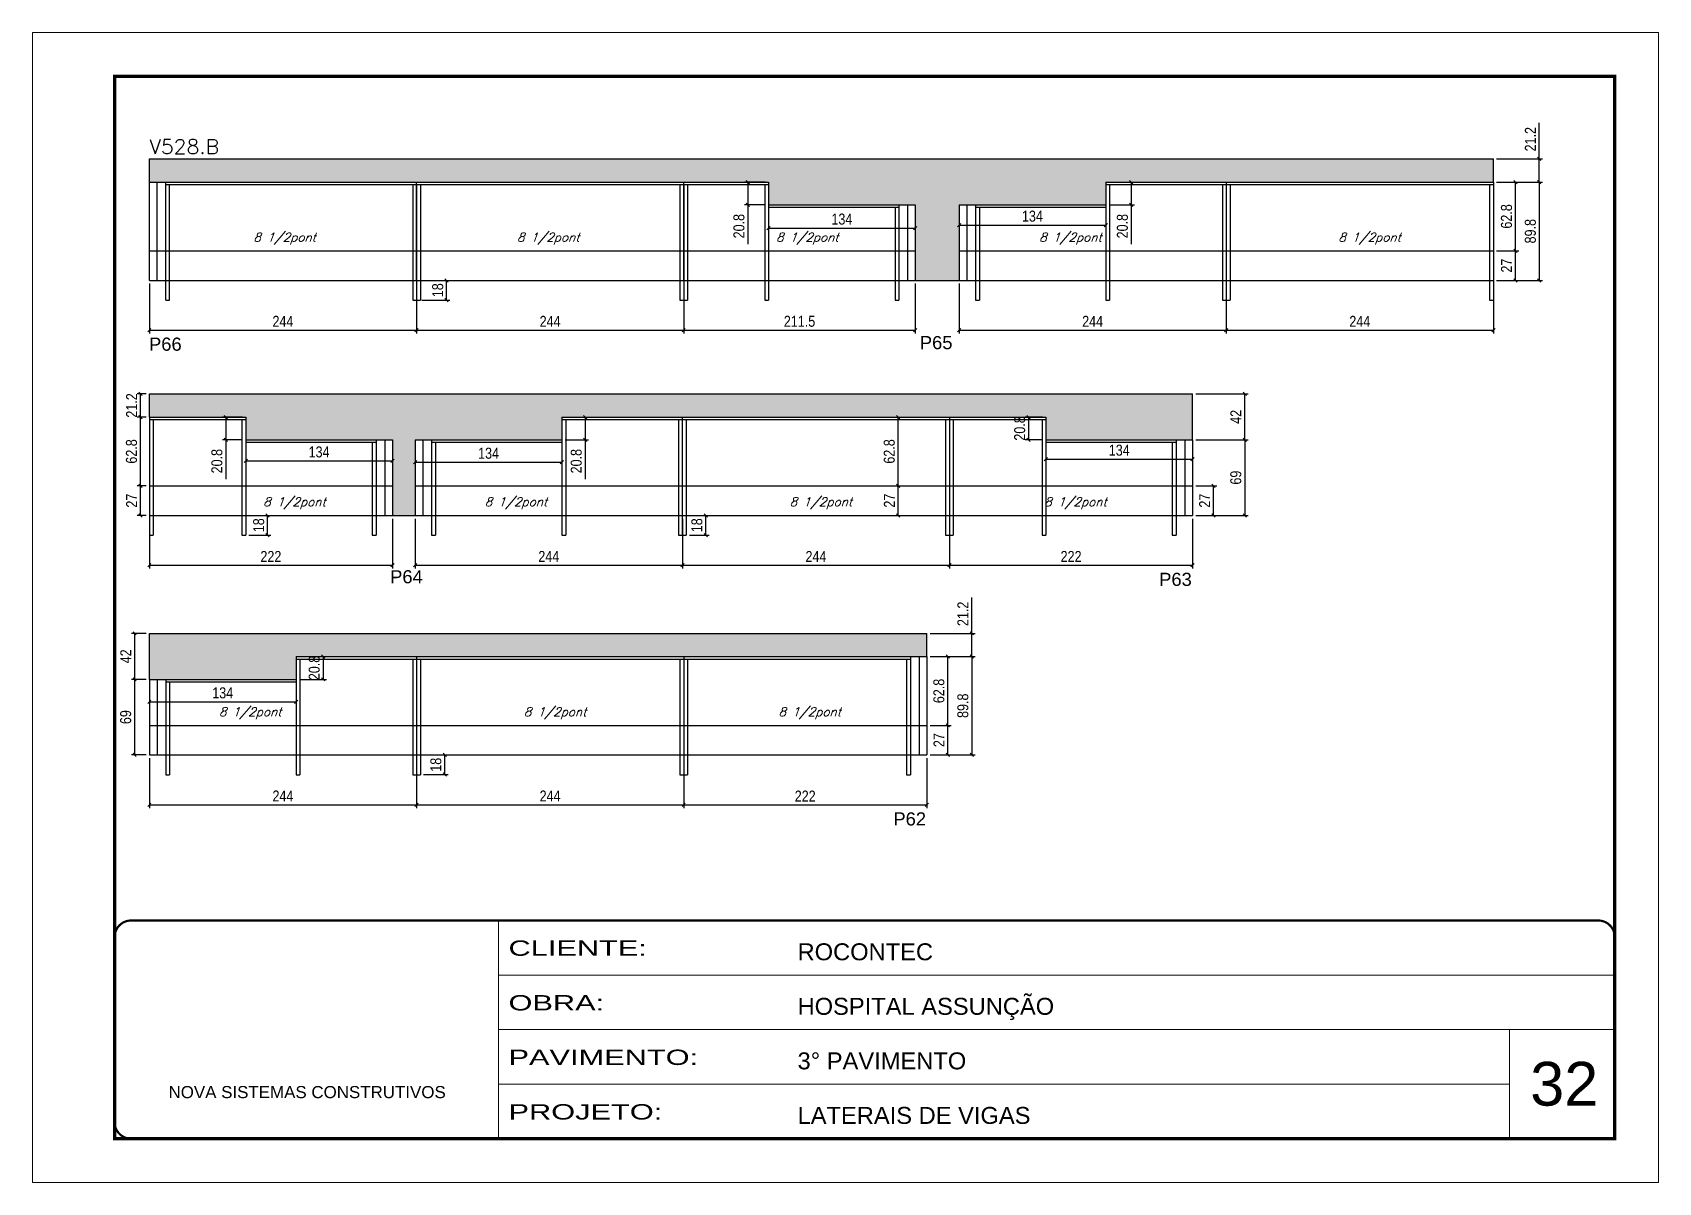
# Model space of a CAD drawing. Extents: x -21493 to -15213, y -12134 to 11887.
# Drawn here: x -16698 to -15213, y 2797 to 3847 of the extents above; entities that cross this region are included whole.
import ezdxf

# ---------------------------------------------------------------- set-up
doc = ezdxf.new("R2010")
doc.units = 0
doc.linetypes.add('CONTINUO', pattern=[0])
doc.linetypes.add('DASHED', pattern=[0.75, 0.5, -0.25])
for name, color, linetype in [('5', 5, 'Continuous'), ('COTA', 241, 'Continuous'), ('Painéis', 200, 'Continuous'), ('SARR_2.2x7', 40, 'Continuous'), ('SARR_3.5x7', 81, 'Continuous'), ('texto', 7, 'Continuous')]:
    doc.layers.add(name, color=color, linetype=linetype)
for name, color, linetype, lineweight in [('CARIMBO', 255, 'Continuous', 9), ('Folhas', 255, 'Continuous', 9), ('SARRAFO DE PRESSAO', 251, 'DASHED', 9), ('Texto Seção', 7, 'Continuous', 15)]:
    doc.layers.add(name, color=color, linetype=linetype, lineweight=lineweight)
doc.styles.add('ARIAL', font='arial.ttf')
doc.styles.add('COTA TECNICA', font='techl___.ttf', dxfattribs={"height": 10})
doc.styles.add('REGUA-120', font='ROMANS.shx', dxfattribs={"height": 15})
doc.styles.add('Romans', font='romans.shx')
doc.styles.get("Standard").update_dxf_attribs({"font": 'arial.ttf'})
doc.styles.add('Tecnologia', font='')
doc.styles.get('Tecnologia').set_extended_font_data('Forgotten Futurist')
doc.dimstyles.new('PAINEL', dxfattribs={"dimtxt": 10, "dimasz": 3, "dimexe": 3, "dimexo": 3, "dimgap": 3, "dimtad": 1, "dimdec": 1, "dimzin": 12, "dimdsep": 46, "dimtxsty": 'COTA TECNICA', "dimblk1": 'OBLIQUE', "dimblk2": 'OBLIQUE', "dimsah": 1, "dimcen": 0.9, "dimclrd": 4, "dimclre": 4, "dimclrt": 240, "dimadec": 1, "dimazin": 3, "dimtfac": 1, "dimtdec": 1, "dimtmove": 0, "dimatfit": 3, "dimfxl": 1, "dimtolj": 1, "dimtzin": 12, "dimarcsym": 0})

msp = doc.modelspace()

# ---------------------------------------------------------------- texts
at = {"layer": '5', "linetype": 'Continuous'}
for s, p in [('P66', (-16591.51, 3556.66)), ('P65', (-15887.52, 3558.07)), ('P64', (-16371.28, 3344.29)), ('P63', (-15668.94, 3341.91)), ('P62', (-15911.67, 3123.17))]:
    msp.add_text(s, height=12, rotation=0.00004, dxfattribs=at).set_placement(p)
at = {"layer": 'CARIMBO', "style": 'ARIAL'}
msp.add_text('32', height=40, dxfattribs=at).set_placement((-15330.05, 2867.35))
at = {"layer": 'texto', "color": 2, "char_height": 8, "attachment_point": 5, "style": 'Romans'}
for insert in [(-16467.59, 3659.05), (-16226.85, 3659.05), (-15990.24, 3659.05), (-15749.94, 3659.05), (-15476.71, 3659.05), (-16458.65, 3417.45), (-16256.33, 3417.45), (-15977.86, 3417.45), (-15745.36, 3417.45), (-16499.06, 3225.71), (-16220.59, 3225.71), (-15988.08, 3225.71)]:
    msp.add_mtext('{\\Q19;\\C256;8 1/2pont}', dxfattribs=dict(at, insert=insert))
at = {"layer": 'Texto Seção', "style": 'REGUA-120', "width": 1.05}
msp.add_text('V528.B', height=13, dxfattribs=at).set_placement((-16591.18, 3736.53))

# ---------------------------------------------------------------- blocks, each defined once
blk = doc.blocks.new('_Oblique')
at = {"color": 0, "linetype": 'ByBlock', "lineweight": -2}
blk.add_line((-0.5, -0.5), (0.5, 0.5), dxfattribs=at)
blk = doc.blocks.new('*D1677')
at = {"layer": 'COTA', "color": 4, "lineweight": -2, "ltscale": 25, "transparency": 16777216}
for p, q in [((-16591.2, 3617.9), (-16591.2, 3572.4)), ((-16347.2, 3617.9), (-16347.2, 3572.4)), ((-16591.2, 3575.4), (-16347.2, 3575.4))]:
    blk.add_line(p, q, dxfattribs=at)
at = {"layer": 'Defpoints', "color": 0, "ltscale": 25, "transparency": 16777216}
for p in [(-16591.2, 3620.9), (-16347.2, 3620.9), (-16347.2, 3575.4)]:
    blk.add_point(p, dxfattribs=at)
at = {"layer": 'COTA', "color": 4, "lineweight": -2, "ltscale": 25, "transparency": 16777216, "xscale": 3, "yscale": 3, "zscale": 3, "rotation": 180}
blk.add_blockref('_Oblique', (-16591.2, 3575.4), dxfattribs=at)
at = {"layer": 'COTA', "color": 4, "lineweight": -2, "ltscale": 25, "transparency": 16777216, "xscale": 3, "yscale": 3, "zscale": 3}
blk.add_blockref('_Oblique', (-16347.2, 3575.4), dxfattribs=at)
at = {"layer": 'COTA', "color": 240, "ltscale": 25, "transparency": 16777216, "insert": (-16469.2, 3583.5), "char_height": 10, "attachment_point": 5, "style": 'COTA TECNICA'}
blk.add_mtext('\\A1;244', dxfattribs=at)
blk = doc.blocks.new('*D1678')
at = {"layer": 'COTA', "color": 4, "lineweight": -2, "ltscale": 25, "transparency": 16777216}
for p, q in [((-16347.2, 3617.9), (-16347.2, 3572.4)), ((-16103.2, 3617.9), (-16103.2, 3572.4)), ((-16347.2, 3575.4), (-16103.2, 3575.4))]:
    blk.add_line(p, q, dxfattribs=at)
at = {"layer": 'Defpoints', "color": 0, "ltscale": 25, "transparency": 16777216}
for p in [(-16347.2, 3620.9), (-16103.2, 3620.9), (-16103.2, 3575.4)]:
    blk.add_point(p, dxfattribs=at)
at = {"layer": 'COTA', "color": 4, "lineweight": -2, "ltscale": 25, "transparency": 16777216, "xscale": 3, "yscale": 3, "zscale": 3, "rotation": 180}
blk.add_blockref('_Oblique', (-16347.2, 3575.4), dxfattribs=at)
at = {"layer": 'COTA', "color": 4, "lineweight": -2, "ltscale": 25, "transparency": 16777216, "xscale": 3, "yscale": 3, "zscale": 3}
blk.add_blockref('_Oblique', (-16103.2, 3575.4), dxfattribs=at)
at = {"layer": 'COTA', "color": 240, "ltscale": 25, "transparency": 16777216, "insert": (-16225.2, 3583.5), "char_height": 10, "attachment_point": 5, "style": 'COTA TECNICA'}
blk.add_mtext('\\A1;244', dxfattribs=at)
blk = doc.blocks.new('*D1679')
at = {"layer": 'COTA', "color": 4, "lineweight": -2, "ltscale": 25, "transparency": 16777216}
for p, q in [((-16103.2, 3617.9), (-16103.2, 3572.4)), ((-15891.7, 3617.9), (-15891.7, 3572.4)), ((-16103.2, 3575.4), (-15891.7, 3575.4))]:
    blk.add_line(p, q, dxfattribs=at)
at = {"layer": 'Defpoints', "color": 0, "ltscale": 25, "transparency": 16777216}
for p in [(-16103.2, 3620.9), (-15891.7, 3620.9), (-15891.7, 3575.4)]:
    blk.add_point(p, dxfattribs=at)
at = {"layer": 'COTA', "color": 4, "lineweight": -2, "ltscale": 25, "transparency": 16777216, "xscale": 3, "yscale": 3, "zscale": 3, "rotation": 180}
blk.add_blockref('_Oblique', (-16103.2, 3575.4), dxfattribs=at)
at = {"layer": 'COTA', "color": 4, "lineweight": -2, "ltscale": 25, "transparency": 16777216, "xscale": 3, "yscale": 3, "zscale": 3}
blk.add_blockref('_Oblique', (-15891.7, 3575.4), dxfattribs=at)
at = {"layer": 'COTA', "color": 240, "ltscale": 25, "transparency": 16777216, "insert": (-15997.4, 3583.5), "char_height": 10, "attachment_point": 5, "style": 'COTA TECNICA'}
blk.add_mtext('\\A1;211.5', dxfattribs=at)
blk = doc.blocks.new('*D1680')
at = {"layer": 'COTA', "color": 4, "lineweight": -2, "ltscale": 25, "transparency": 16777216}
for p, q in [((-15851.7, 3617.9), (-15851.7, 3572.4)), ((-15607.7, 3617.9), (-15607.7, 3572.4)), ((-15851.7, 3575.4), (-15607.7, 3575.4))]:
    blk.add_line(p, q, dxfattribs=at)
at = {"layer": 'Defpoints', "color": 0, "ltscale": 25, "transparency": 16777216}
for p in [(-15851.7, 3620.9), (-15607.7, 3620.9), (-15607.7, 3575.4)]:
    blk.add_point(p, dxfattribs=at)
at = {"layer": 'COTA', "color": 4, "lineweight": -2, "ltscale": 25, "transparency": 16777216, "xscale": 3, "yscale": 3, "zscale": 3, "rotation": 180}
blk.add_blockref('_Oblique', (-15851.7, 3575.4), dxfattribs=at)
at = {"layer": 'COTA', "color": 4, "lineweight": -2, "ltscale": 25, "transparency": 16777216, "xscale": 3, "yscale": 3, "zscale": 3}
blk.add_blockref('_Oblique', (-15607.7, 3575.4), dxfattribs=at)
at = {"layer": 'COTA', "color": 240, "ltscale": 25, "transparency": 16777216, "insert": (-15729.7, 3583.5), "char_height": 10, "attachment_point": 5, "style": 'COTA TECNICA'}
blk.add_mtext('\\A1;244', dxfattribs=at)
blk = doc.blocks.new('*D1681')
at = {"layer": 'COTA', "color": 4, "lineweight": -2, "ltscale": 25, "transparency": 16777216}
for p, q in [((-15607.7, 3617.9), (-15607.7, 3572.4)), ((-15363.7, 3617.9), (-15363.7, 3572.4)), ((-15607.7, 3575.4), (-15363.7, 3575.4))]:
    blk.add_line(p, q, dxfattribs=at)
at = {"layer": 'Defpoints', "color": 0, "ltscale": 25, "transparency": 16777216}
for p in [(-15607.7, 3620.9), (-15363.7, 3620.9), (-15363.7, 3575.4)]:
    blk.add_point(p, dxfattribs=at)
at = {"layer": 'COTA', "color": 4, "lineweight": -2, "ltscale": 25, "transparency": 16777216, "xscale": 3, "yscale": 3, "zscale": 3, "rotation": 180}
blk.add_blockref('_Oblique', (-15607.7, 3575.4), dxfattribs=at)
at = {"layer": 'COTA', "color": 4, "lineweight": -2, "ltscale": 25, "transparency": 16777216, "xscale": 3, "yscale": 3, "zscale": 3}
blk.add_blockref('_Oblique', (-15363.7, 3575.4), dxfattribs=at)
at = {"layer": 'COTA', "color": 240, "ltscale": 25, "transparency": 16777216, "insert": (-15485.7, 3583.5), "char_height": 10, "attachment_point": 5, "style": 'COTA TECNICA'}
blk.add_mtext('\\A1;244', dxfattribs=at)
blk = doc.blocks.new('*D1682')
at = {"layer": 'COTA', "color": 4, "lineweight": -2, "ltscale": 25, "transparency": 16777216}
for p, q in [((-16025.7, 3686.9), (-16025.7, 3665.6)), ((-15891.7, 3686.9), (-15891.7, 3665.6)), ((-16025.7, 3668.6), (-15891.7, 3668.6))]:
    blk.add_line(p, q, dxfattribs=at)
at = {"layer": 'Defpoints', "color": 0, "ltscale": 25, "transparency": 16777216}
for p in [(-16025.7, 3689.9), (-15891.7, 3689.9), (-15891.7, 3668.6)]:
    blk.add_point(p, dxfattribs=at)
at = {"layer": 'COTA', "color": 4, "lineweight": -2, "ltscale": 25, "transparency": 16777216, "xscale": 3, "yscale": 3, "zscale": 3, "rotation": 180}
blk.add_blockref('_Oblique', (-16025.7, 3668.6), dxfattribs=at)
at = {"layer": 'COTA', "color": 4, "lineweight": -2, "ltscale": 25, "transparency": 16777216, "xscale": 3, "yscale": 3, "zscale": 3}
blk.add_blockref('_Oblique', (-15891.7, 3668.6), dxfattribs=at)
at = {"layer": 'COTA', "color": 240, "ltscale": 25, "transparency": 16777216, "insert": (-15958.7, 3676.8), "char_height": 10, "attachment_point": 5, "style": 'COTA TECNICA'}
blk.add_mtext('\\A1;134', dxfattribs=at)
blk = doc.blocks.new('*D1683')
at = {"layer": 'COTA', "color": 4, "lineweight": -2, "ltscale": 25, "transparency": 16777216}
for p, q in [((-15851.7, 3686.9), (-15851.7, 3668.3)), ((-15717.7, 3686.9), (-15717.7, 3668.3)), ((-15851.7, 3671.3), (-15717.7, 3671.3))]:
    blk.add_line(p, q, dxfattribs=at)
at = {"layer": 'Defpoints', "color": 0, "ltscale": 25, "transparency": 16777216}
for p in [(-15851.7, 3689.9), (-15717.7, 3689.9), (-15717.7, 3671.3)]:
    blk.add_point(p, dxfattribs=at)
at = {"layer": 'COTA', "color": 4, "lineweight": -2, "ltscale": 25, "transparency": 16777216, "xscale": 3, "yscale": 3, "zscale": 3, "rotation": 180}
blk.add_blockref('_Oblique', (-15851.7, 3671.3), dxfattribs=at)
at = {"layer": 'COTA', "color": 4, "lineweight": -2, "ltscale": 25, "transparency": 16777216, "xscale": 3, "yscale": 3, "zscale": 3}
blk.add_blockref('_Oblique', (-15717.7, 3671.3), dxfattribs=at)
at = {"layer": 'COTA', "color": 240, "ltscale": 25, "transparency": 16777216, "insert": (-15784.7, 3679.5), "char_height": 10, "attachment_point": 5, "style": 'COTA TECNICA'}
blk.add_mtext('\\A1;134', dxfattribs=at)
blk = doc.blocks.new('*D1684')
at = {"layer": 'COTA', "color": 4, "lineweight": -2, "ltscale": 25, "transparency": 16777216}
for p, q in [((-16028.7, 3710.7), (-16047.5, 3710.7)), ((-16044.5, 3710.7), (-16044.5, 3689.9)), ((-16028.7, 3689.9), (-16047.5, 3689.9)), ((-16044.5, 3689.9), (-16044.5, 3653.9))]:
    blk.add_line(p, q, dxfattribs=at)
at = {"layer": 'Defpoints', "color": 0, "ltscale": 25, "transparency": 16777216}
for p in [(-16025.7, 3710.7), (-16044.5, 3689.9), (-16025.7, 3689.9)]:
    blk.add_point(p, dxfattribs=at)
at = {"layer": 'COTA', "color": 4, "lineweight": -2, "ltscale": 25, "transparency": 16777216, "xscale": 3, "yscale": 3, "zscale": 3}
for p, rotation in [((-16044.5, 3710.7), 90), ((-16044.5, 3689.9), 270)]:
    blk.add_blockref('_Oblique', p, dxfattribs=dict(at, rotation=rotation))
at = {"layer": 'COTA', "color": 240, "ltscale": 25, "transparency": 16777216, "insert": (-16052.7, 3670.4), "char_height": 10, "attachment_point": 5, "rotation": 90, "style": 'COTA TECNICA'}
blk.add_mtext('\\A1;20.8', dxfattribs=at)
blk = doc.blocks.new('*D1685')
at = {"layer": 'COTA', "color": 4, "lineweight": -2, "ltscale": 25, "transparency": 16777216}
for p, q in [((-15714.7, 3710.7), (-15691.4, 3710.7)), ((-15694.4, 3710.7), (-15694.4, 3689.9)), ((-15714.7, 3689.9), (-15691.4, 3689.9)), ((-15694.4, 3689.9), (-15694.4, 3653.9))]:
    blk.add_line(p, q, dxfattribs=at)
at = {"layer": 'Defpoints', "color": 0, "ltscale": 25, "transparency": 16777216}
for p in [(-15717.7, 3710.7), (-15717.7, 3689.9), (-15694.4, 3689.9)]:
    blk.add_point(p, dxfattribs=at)
at = {"layer": 'COTA', "color": 4, "lineweight": -2, "ltscale": 25, "transparency": 16777216, "xscale": 3, "yscale": 3, "zscale": 3}
for p, rotation in [((-15694.4, 3710.7), 90), ((-15694.4, 3689.9), 270)]:
    blk.add_blockref('_Oblique', p, dxfattribs=dict(at, rotation=rotation))
at = {"layer": 'COTA', "color": 240, "ltscale": 25, "transparency": 16777216, "insert": (-15702.5, 3670.4), "char_height": 10, "attachment_point": 5, "rotation": 90, "style": 'COTA TECNICA'}
blk.add_mtext('\\A1;20.8', dxfattribs=at)
blk = doc.blocks.new('*D1686')
at = {"layer": 'COTA', "color": 4, "lineweight": -2, "ltscale": 25, "transparency": 16777216}
for p, q in [((-16591.2, 3403.3), (-16591.2, 3357.8)), ((-16369.2, 3403.3), (-16369.2, 3357.8)), ((-16591.2, 3360.8), (-16369.2, 3360.8))]:
    blk.add_line(p, q, dxfattribs=at)
at = {"layer": 'Defpoints', "color": 0, "ltscale": 25, "transparency": 16777216}
for p in [(-16591.2, 3406.3), (-16369.2, 3406.3), (-16369.2, 3360.8)]:
    blk.add_point(p, dxfattribs=at)
at = {"layer": 'COTA', "color": 4, "lineweight": -2, "ltscale": 25, "transparency": 16777216, "xscale": 3, "yscale": 3, "zscale": 3, "rotation": 180}
blk.add_blockref('_Oblique', (-16591.2, 3360.8), dxfattribs=at)
at = {"layer": 'COTA', "color": 4, "lineweight": -2, "ltscale": 25, "transparency": 16777216, "xscale": 3, "yscale": 3, "zscale": 3}
blk.add_blockref('_Oblique', (-16369.2, 3360.8), dxfattribs=at)
at = {"layer": 'COTA', "color": 240, "ltscale": 25, "transparency": 16777216, "insert": (-16480.2, 3368.8), "char_height": 10, "attachment_point": 5, "style": 'COTA TECNICA'}
blk.add_mtext('\\A1;222', dxfattribs=at)
blk = doc.blocks.new('*D1687')
at = {"layer": 'COTA', "color": 4, "lineweight": -2, "ltscale": 25, "transparency": 16777216}
for p, q in [((-16591.2, 3184.6), (-16591.2, 3139)), ((-16347.2, 3184.6), (-16347.2, 3139)), ((-16591.2, 3142), (-16347.2, 3142))]:
    blk.add_line(p, q, dxfattribs=at)
at = {"layer": 'Defpoints', "color": 0, "ltscale": 25, "transparency": 16777216}
for p in [(-16591.2, 3187.6), (-16347.2, 3187.6), (-16347.2, 3142)]:
    blk.add_point(p, dxfattribs=at)
at = {"layer": 'COTA', "color": 4, "lineweight": -2, "ltscale": 25, "transparency": 16777216, "xscale": 3, "yscale": 3, "zscale": 3, "rotation": 180}
blk.add_blockref('_Oblique', (-16591.2, 3142), dxfattribs=at)
at = {"layer": 'COTA', "color": 4, "lineweight": -2, "ltscale": 25, "transparency": 16777216, "xscale": 3, "yscale": 3, "zscale": 3}
blk.add_blockref('_Oblique', (-16347.2, 3142), dxfattribs=at)
at = {"layer": 'COTA', "color": 240, "ltscale": 25, "transparency": 16777216, "insert": (-16469.2, 3150.1), "char_height": 10, "attachment_point": 5, "style": 'COTA TECNICA'}
blk.add_mtext('\\A1;244', dxfattribs=at)
blk = doc.blocks.new('*D1688')
at = {"layer": 'COTA', "color": 4, "lineweight": -2, "ltscale": 25, "transparency": 16777216}
for p, q in [((-16347.2, 3184.6), (-16347.2, 3139)), ((-16103.2, 3184.6), (-16103.2, 3139)), ((-16347.2, 3142), (-16103.2, 3142))]:
    blk.add_line(p, q, dxfattribs=at)
at = {"layer": 'Defpoints', "color": 0, "ltscale": 25, "transparency": 16777216}
for p in [(-16347.2, 3187.6), (-16103.2, 3187.6), (-16103.2, 3142)]:
    blk.add_point(p, dxfattribs=at)
at = {"layer": 'COTA', "color": 4, "lineweight": -2, "ltscale": 25, "transparency": 16777216, "xscale": 3, "yscale": 3, "zscale": 3, "rotation": 180}
blk.add_blockref('_Oblique', (-16347.2, 3142), dxfattribs=at)
at = {"layer": 'COTA', "color": 4, "lineweight": -2, "ltscale": 25, "transparency": 16777216, "xscale": 3, "yscale": 3, "zscale": 3}
blk.add_blockref('_Oblique', (-16103.2, 3142), dxfattribs=at)
at = {"layer": 'COTA', "color": 240, "ltscale": 25, "transparency": 16777216, "insert": (-16225.2, 3150.1), "char_height": 10, "attachment_point": 5, "style": 'COTA TECNICA'}
blk.add_mtext('\\A1;244', dxfattribs=at)
blk = doc.blocks.new('*D1689')
at = {"layer": 'COTA', "color": 4, "lineweight": -2, "ltscale": 25, "transparency": 16777216}
for p, q in [((-16103.2, 3184.6), (-16103.2, 3139)), ((-15881.2, 3184.6), (-15881.2, 3139)), ((-16103.2, 3142), (-15881.2, 3142))]:
    blk.add_line(p, q, dxfattribs=at)
at = {"layer": 'Defpoints', "color": 0, "ltscale": 25, "transparency": 16777216}
for p in [(-16103.2, 3187.6), (-15881.2, 3187.6), (-15881.2, 3142)]:
    blk.add_point(p, dxfattribs=at)
at = {"layer": 'COTA', "color": 4, "lineweight": -2, "ltscale": 25, "transparency": 16777216, "xscale": 3, "yscale": 3, "zscale": 3, "rotation": 180}
blk.add_blockref('_Oblique', (-16103.2, 3142), dxfattribs=at)
at = {"layer": 'COTA', "color": 4, "lineweight": -2, "ltscale": 25, "transparency": 16777216, "xscale": 3, "yscale": 3, "zscale": 3}
blk.add_blockref('_Oblique', (-15881.2, 3142), dxfattribs=at)
at = {"layer": 'COTA', "color": 240, "ltscale": 25, "transparency": 16777216, "insert": (-15992.2, 3150), "char_height": 10, "attachment_point": 5, "style": 'COTA TECNICA'}
blk.add_mtext('\\A1;222', dxfattribs=at)
blk = doc.blocks.new('*D1690')
at = {"layer": 'COTA', "color": 4, "lineweight": -2, "ltscale": 25, "transparency": 16777216}
for p, q in [((-16503.2, 3472.3), (-16503.2, 3453)), ((-16369.2, 3472.3), (-16369.2, 3453)), ((-16503.2, 3456), (-16369.2, 3456))]:
    blk.add_line(p, q, dxfattribs=at)
at = {"layer": 'Defpoints', "color": 0, "ltscale": 25, "transparency": 16777216}
for p in [(-16503.2, 3475.3), (-16369.2, 3475.3), (-16369.2, 3456)]:
    blk.add_point(p, dxfattribs=at)
at = {"layer": 'COTA', "color": 4, "lineweight": -2, "ltscale": 25, "transparency": 16777216, "xscale": 3, "yscale": 3, "zscale": 3, "rotation": 180}
blk.add_blockref('_Oblique', (-16503.2, 3456), dxfattribs=at)
at = {"layer": 'COTA', "color": 4, "lineweight": -2, "ltscale": 25, "transparency": 16777216, "xscale": 3, "yscale": 3, "zscale": 3}
blk.add_blockref('_Oblique', (-16369.2, 3456), dxfattribs=at)
at = {"layer": 'COTA', "color": 240, "ltscale": 25, "transparency": 16777216, "insert": (-16436.2, 3464.2), "char_height": 10, "attachment_point": 5, "style": 'COTA TECNICA'}
blk.add_mtext('\\A1;134', dxfattribs=at)
blk = doc.blocks.new('*D1691')
at = {"layer": 'COTA', "color": 4, "lineweight": -2, "ltscale": 25, "transparency": 16777216}
for p, q in [((-16591.2, 3253.6), (-16591.2, 3233)), ((-16457.2, 3253.6), (-16457.2, 3233)), ((-16591.2, 3236), (-16457.2, 3236))]:
    blk.add_line(p, q, dxfattribs=at)
at = {"layer": 'Defpoints', "color": 0, "ltscale": 25, "transparency": 16777216}
for p in [(-16591.2, 3256.6), (-16457.2, 3256.6), (-16457.2, 3236)]:
    blk.add_point(p, dxfattribs=at)
at = {"layer": 'COTA', "color": 4, "lineweight": -2, "ltscale": 25, "transparency": 16777216, "xscale": 3, "yscale": 3, "zscale": 3, "rotation": 180}
blk.add_blockref('_Oblique', (-16591.2, 3236), dxfattribs=at)
at = {"layer": 'COTA', "color": 4, "lineweight": -2, "ltscale": 25, "transparency": 16777216, "xscale": 3, "yscale": 3, "zscale": 3}
blk.add_blockref('_Oblique', (-16457.2, 3236), dxfattribs=at)
at = {"layer": 'COTA', "color": 240, "ltscale": 25, "transparency": 16777216, "insert": (-16524.2, 3244.2), "char_height": 10, "attachment_point": 5, "style": 'COTA TECNICA'}
blk.add_mtext('\\A1;134', dxfattribs=at)
blk = doc.blocks.new('*D1692')
at = {"layer": 'COTA', "color": 4, "lineweight": -2, "ltscale": 25, "transparency": 16777216}
for p, q in [((-16506.2, 3496.1), (-16524.4, 3496.1)), ((-16521.4, 3496.1), (-16521.4, 3475.3)), ((-16506.2, 3475.3), (-16524.4, 3475.3)), ((-16521.4, 3475.3), (-16521.4, 3439.3))]:
    blk.add_line(p, q, dxfattribs=at)
at = {"layer": 'Defpoints', "color": 0, "ltscale": 25, "transparency": 16777216}
for p in [(-16503.2, 3496.1), (-16521.4, 3475.3), (-16503.2, 3475.3)]:
    blk.add_point(p, dxfattribs=at)
at = {"layer": 'COTA', "color": 4, "lineweight": -2, "ltscale": 25, "transparency": 16777216, "xscale": 3, "yscale": 3, "zscale": 3}
for p, rotation in [((-16521.4, 3496.1), 90), ((-16521.4, 3475.3), 270)]:
    blk.add_blockref('_Oblique', p, dxfattribs=dict(at, rotation=rotation))
at = {"layer": 'COTA', "color": 240, "ltscale": 25, "transparency": 16777216, "insert": (-16529.5, 3455.8), "char_height": 10, "attachment_point": 5, "rotation": 90, "style": 'COTA TECNICA'}
blk.add_mtext('\\A1;20.8', dxfattribs=at)
blk = doc.blocks.new('*D1693')
at = {"layer": 'COTA', "color": 4, "lineweight": -2, "ltscale": 25, "transparency": 16777216}
for p, q in [((-16454.2, 3277.4), (-16429.5, 3277.4)), ((-16432.5, 3277.4), (-16432.5, 3256.6)), ((-16454.2, 3256.6), (-16429.5, 3256.6))]:
    blk.add_line(p, q, dxfattribs=at)
at = {"layer": 'Defpoints', "color": 0, "ltscale": 25, "transparency": 16777216}
for p in [(-16457.2, 3277.4), (-16457.2, 3256.6), (-16432.5, 3256.6)]:
    blk.add_point(p, dxfattribs=at)
at = {"layer": 'COTA', "color": 4, "lineweight": -2, "ltscale": 25, "transparency": 16777216, "xscale": 3, "yscale": 3, "zscale": 3}
for p, rotation in [((-16432.5, 3277.4), 90), ((-16432.5, 3256.6), 270)]:
    blk.add_blockref('_Oblique', p, dxfattribs=dict(at, rotation=rotation))
at = {"layer": 'COTA', "color": 240, "ltscale": 25, "transparency": 16777216, "insert": (-16440.6, 3267), "char_height": 10, "attachment_point": 5, "rotation": 90, "style": 'COTA TECNICA'}
blk.add_mtext('\\A1;20.8', dxfattribs=at)
blk = doc.blocks.new('*D1694')
at = {"layer": 'COTA', "color": 4, "lineweight": -2, "ltscale": 25, "transparency": 16777216}
for p, q in [((-15360.7, 3710.7), (-15318.8, 3710.7)), ((-15321.8, 3710.7), (-15321.8, 3620.9)), ((-15360.7, 3620.9), (-15318.8, 3620.9))]:
    blk.add_line(p, q, dxfattribs=at)
at = {"layer": 'Defpoints', "color": 0, "ltscale": 25, "transparency": 16777216}
for p in [(-15363.7, 3710.7), (-15363.7, 3620.9), (-15321.8, 3620.9)]:
    blk.add_point(p, dxfattribs=at)
at = {"layer": 'COTA', "color": 4, "lineweight": -2, "ltscale": 25, "transparency": 16777216, "xscale": 3, "yscale": 3, "zscale": 3}
for p, rotation in [((-15321.8, 3710.7), 90), ((-15321.8, 3620.9), 270)]:
    blk.add_blockref('_Oblique', p, dxfattribs=dict(at, rotation=rotation))
at = {"layer": 'COTA', "color": 240, "ltscale": 25, "transparency": 16777216, "insert": (-15329.9, 3665.8), "char_height": 10, "attachment_point": 5, "rotation": 90, "style": 'COTA TECNICA'}
blk.add_mtext('\\A1;89.8', dxfattribs=at)
blk = doc.blocks.new('*D1695')
at = {"layer": 'COTA', "color": 4, "lineweight": -2, "ltscale": 25, "transparency": 16777216}
for p, q in [((-15321.8, 3731.9), (-15321.8, 3764.6)), ((-15360.7, 3731.9), (-15318.8, 3731.9)), ((-15321.8, 3710.7), (-15321.8, 3731.9)), ((-15360.7, 3710.7), (-15318.8, 3710.7))]:
    blk.add_line(p, q, dxfattribs=at)
at = {"layer": 'Defpoints', "color": 0, "ltscale": 25, "transparency": 16777216}
for p in [(-15363.7, 3731.9), (-15321.8, 3731.9), (-15363.7, 3710.7)]:
    blk.add_point(p, dxfattribs=at)
at = {"layer": 'COTA', "color": 4, "lineweight": -2, "ltscale": 25, "transparency": 16777216, "xscale": 3, "yscale": 3, "zscale": 3}
for p, rotation in [((-15321.8, 3731.9), 90), ((-15321.8, 3710.7), 270)]:
    blk.add_blockref('_Oblique', p, dxfattribs=dict(at, rotation=rotation))
at = {"layer": 'COTA', "color": 240, "ltscale": 25, "transparency": 16777216, "insert": (-15329.9, 3749.8), "char_height": 10, "attachment_point": 5, "rotation": 90, "style": 'COTA TECNICA'}
blk.add_mtext('\\A1;21.2', dxfattribs=at)
blk = doc.blocks.new('*D1696')
at = {"layer": 'COTA', "color": 4, "lineweight": -2, "ltscale": 25, "transparency": 16777216}
for p, q in [((-15878.2, 3277.4), (-15837.1, 3277.4)), ((-15840.1, 3277.4), (-15840.1, 3187.6)), ((-15878.2, 3187.6), (-15837.1, 3187.6))]:
    blk.add_line(p, q, dxfattribs=at)
at = {"layer": 'Defpoints', "color": 0, "ltscale": 25, "transparency": 16777216}
for p in [(-15881.2, 3277.4), (-15881.2, 3187.6), (-15840.1, 3187.6)]:
    blk.add_point(p, dxfattribs=at)
at = {"layer": 'COTA', "color": 4, "lineweight": -2, "ltscale": 25, "transparency": 16777216, "xscale": 3, "yscale": 3, "zscale": 3}
for p, rotation in [((-15840.1, 3277.4), 90), ((-15840.1, 3187.6), 270)]:
    blk.add_blockref('_Oblique', p, dxfattribs=dict(at, rotation=rotation))
at = {"layer": 'COTA', "color": 240, "ltscale": 25, "transparency": 16777216, "insert": (-15848.2, 3232.5), "char_height": 10, "attachment_point": 5, "rotation": 90, "style": 'COTA TECNICA'}
blk.add_mtext('\\A1;89.8', dxfattribs=at)
blk = doc.blocks.new('*D1697')
at = {"layer": 'COTA', "color": 4, "lineweight": -2, "ltscale": 25, "transparency": 16777216}
for p, q in [((-15840.1, 3298.6), (-15840.1, 3331.3)), ((-15878.2, 3298.6), (-15837.1, 3298.6)), ((-15840.1, 3277.4), (-15840.1, 3298.6)), ((-15878.2, 3277.4), (-15837.1, 3277.4))]:
    blk.add_line(p, q, dxfattribs=at)
at = {"layer": 'Defpoints', "color": 0, "ltscale": 25, "transparency": 16777216}
for p in [(-15881.2, 3298.6), (-15840.1, 3298.6), (-15881.2, 3277.4)]:
    blk.add_point(p, dxfattribs=at)
at = {"layer": 'COTA', "color": 4, "lineweight": -2, "ltscale": 25, "transparency": 16777216, "xscale": 3, "yscale": 3, "zscale": 3}
for p, rotation in [((-15840.1, 3298.6), 90), ((-15840.1, 3277.4), 270)]:
    blk.add_blockref('_Oblique', p, dxfattribs=dict(at, rotation=rotation))
at = {"layer": 'COTA', "color": 240, "ltscale": 25, "transparency": 16777216, "insert": (-15848.2, 3316.4), "char_height": 10, "attachment_point": 5, "rotation": 90, "style": 'COTA TECNICA'}
blk.add_mtext('\\A1;21.2', dxfattribs=at)
blk = doc.blocks.new('*D1698')
at = {"layer": 'COTA', "color": 4, "lineweight": -2, "ltscale": 25, "transparency": 16777216}
for p, q in [((-16348.4, 3403.3), (-16348.4, 3357.8)), ((-16104.4, 3403.3), (-16104.4, 3357.8)), ((-16348.4, 3360.8), (-16104.4, 3360.8))]:
    blk.add_line(p, q, dxfattribs=at)
at = {"layer": 'Defpoints', "color": 0, "ltscale": 25, "transparency": 16777216}
for p in [(-16348.4, 3406.3), (-16104.4, 3406.3), (-16104.4, 3360.8)]:
    blk.add_point(p, dxfattribs=at)
at = {"layer": 'COTA', "color": 4, "lineweight": -2, "ltscale": 25, "transparency": 16777216, "xscale": 3, "yscale": 3, "zscale": 3, "rotation": 180}
blk.add_blockref('_Oblique', (-16348.4, 3360.8), dxfattribs=at)
at = {"layer": 'COTA', "color": 4, "lineweight": -2, "ltscale": 25, "transparency": 16777216, "xscale": 3, "yscale": 3, "zscale": 3}
blk.add_blockref('_Oblique', (-16104.4, 3360.8), dxfattribs=at)
at = {"layer": 'COTA', "color": 240, "ltscale": 25, "transparency": 16777216, "insert": (-16226.4, 3368.8), "char_height": 10, "attachment_point": 5, "style": 'COTA TECNICA'}
blk.add_mtext('\\A1;244', dxfattribs=at)
blk = doc.blocks.new('*D1699')
at = {"layer": 'COTA', "color": 4, "lineweight": -2, "ltscale": 25, "transparency": 16777216}
for p, q in [((-16104.4, 3403.3), (-16104.4, 3357.8)), ((-15860.4, 3403.3), (-15860.4, 3357.8)), ((-16104.4, 3360.8), (-15860.4, 3360.8))]:
    blk.add_line(p, q, dxfattribs=at)
at = {"layer": 'Defpoints', "color": 0, "ltscale": 25, "transparency": 16777216}
for p in [(-16104.4, 3406.3), (-15860.4, 3406.3), (-15860.4, 3360.8)]:
    blk.add_point(p, dxfattribs=at)
at = {"layer": 'COTA', "color": 4, "lineweight": -2, "ltscale": 25, "transparency": 16777216, "xscale": 3, "yscale": 3, "zscale": 3, "rotation": 180}
blk.add_blockref('_Oblique', (-16104.4, 3360.8), dxfattribs=at)
at = {"layer": 'COTA', "color": 4, "lineweight": -2, "ltscale": 25, "transparency": 16777216, "xscale": 3, "yscale": 3, "zscale": 3}
blk.add_blockref('_Oblique', (-15860.4, 3360.8), dxfattribs=at)
at = {"layer": 'COTA', "color": 240, "ltscale": 25, "transparency": 16777216, "insert": (-15982.4, 3368.8), "char_height": 10, "attachment_point": 5, "style": 'COTA TECNICA'}
blk.add_mtext('\\A1;244', dxfattribs=at)
blk = doc.blocks.new('*D1700')
at = {"layer": 'COTA', "color": 4, "lineweight": -2, "ltscale": 25, "transparency": 16777216}
for p, q in [((-15860.4, 3403.3), (-15860.4, 3357.8)), ((-15638.4, 3403.3), (-15638.4, 3357.8)), ((-15860.4, 3360.8), (-15638.4, 3360.8))]:
    blk.add_line(p, q, dxfattribs=at)
at = {"layer": 'Defpoints', "color": 0, "ltscale": 25, "transparency": 16777216}
for p in [(-15860.4, 3406.3), (-15638.4, 3406.3), (-15638.4, 3360.8)]:
    blk.add_point(p, dxfattribs=at)
at = {"layer": 'COTA', "color": 4, "lineweight": -2, "ltscale": 25, "transparency": 16777216, "xscale": 3, "yscale": 3, "zscale": 3, "rotation": 180}
blk.add_blockref('_Oblique', (-15860.4, 3360.8), dxfattribs=at)
at = {"layer": 'COTA', "color": 4, "lineweight": -2, "ltscale": 25, "transparency": 16777216, "xscale": 3, "yscale": 3, "zscale": 3}
blk.add_blockref('_Oblique', (-15638.4, 3360.8), dxfattribs=at)
at = {"layer": 'COTA', "color": 240, "ltscale": 25, "transparency": 16777216, "insert": (-15749.4, 3368.8), "char_height": 10, "attachment_point": 5, "style": 'COTA TECNICA'}
blk.add_mtext('\\A1;222', dxfattribs=at)
blk = doc.blocks.new('*D1701')
at = {"layer": 'COTA', "color": 4, "lineweight": -2, "ltscale": 25, "transparency": 16777216}
for p, q in [((-16348.4, 3472.3), (-16348.4, 3451.8)), ((-16214.4, 3472.3), (-16214.4, 3451.8)), ((-16348.4, 3454.8), (-16214.4, 3454.8))]:
    blk.add_line(p, q, dxfattribs=at)
at = {"layer": 'Defpoints', "color": 0, "ltscale": 25, "transparency": 16777216}
for p in [(-16348.4, 3475.3), (-16214.4, 3475.3), (-16214.4, 3454.8)]:
    blk.add_point(p, dxfattribs=at)
at = {"layer": 'COTA', "color": 4, "lineweight": -2, "ltscale": 25, "transparency": 16777216, "xscale": 3, "yscale": 3, "zscale": 3, "rotation": 180}
blk.add_blockref('_Oblique', (-16348.4, 3454.8), dxfattribs=at)
at = {"layer": 'COTA', "color": 4, "lineweight": -2, "ltscale": 25, "transparency": 16777216, "xscale": 3, "yscale": 3, "zscale": 3}
blk.add_blockref('_Oblique', (-16214.4, 3454.8), dxfattribs=at)
at = {"layer": 'COTA', "color": 240, "ltscale": 25, "transparency": 16777216, "insert": (-16281.4, 3463), "char_height": 10, "attachment_point": 5, "style": 'COTA TECNICA'}
blk.add_mtext('\\A1;134', dxfattribs=at)
blk = doc.blocks.new('*D1702')
at = {"layer": 'COTA', "color": 4, "lineweight": -2, "ltscale": 25, "transparency": 16777216}
for p, q in [((-16211.4, 3496.1), (-16190.2, 3496.1)), ((-16193.2, 3496.1), (-16193.2, 3475.3)), ((-16211.4, 3475.3), (-16190.2, 3475.3)), ((-16193.2, 3475.3), (-16193.2, 3439.3))]:
    blk.add_line(p, q, dxfattribs=at)
at = {"layer": 'Defpoints', "color": 0, "ltscale": 25, "transparency": 16777216}
for p in [(-16214.4, 3496.1), (-16214.4, 3475.3), (-16193.2, 3475.3)]:
    blk.add_point(p, dxfattribs=at)
at = {"layer": 'COTA', "color": 4, "lineweight": -2, "ltscale": 25, "transparency": 16777216, "xscale": 3, "yscale": 3, "zscale": 3}
for p, rotation in [((-16193.2, 3496.1), 90), ((-16193.2, 3475.3), 270)]:
    blk.add_blockref('_Oblique', p, dxfattribs=dict(at, rotation=rotation))
at = {"layer": 'COTA', "color": 240, "ltscale": 25, "transparency": 16777216, "insert": (-16201.3, 3455.8), "char_height": 10, "attachment_point": 5, "rotation": 90, "style": 'COTA TECNICA'}
blk.add_mtext('\\A1;20.8', dxfattribs=at)
blk = doc.blocks.new('*D1703')
at = {"layer": 'COTA', "color": 4, "lineweight": -2, "ltscale": 25, "transparency": 16777216}
for p, q in [((-15635.4, 3475.3), (-15587.8, 3475.3)), ((-15590.8, 3475.3), (-15590.8, 3406.3)), ((-15635.4, 3406.3), (-15587.8, 3406.3))]:
    blk.add_line(p, q, dxfattribs=at)
at = {"layer": 'Defpoints', "color": 0, "ltscale": 25, "transparency": 16777216}
for p in [(-15638.4, 3475.3), (-15638.4, 3406.3), (-15590.8, 3406.3)]:
    blk.add_point(p, dxfattribs=at)
at = {"layer": 'COTA', "color": 4, "lineweight": -2, "ltscale": 25, "transparency": 16777216, "xscale": 3, "yscale": 3, "zscale": 3}
for p, rotation in [((-15590.8, 3475.3), 90), ((-15590.8, 3406.3), 270)]:
    blk.add_blockref('_Oblique', p, dxfattribs=dict(at, rotation=rotation))
at = {"layer": 'COTA', "color": 240, "ltscale": 25, "transparency": 16777216, "insert": (-15598.9, 3440.8), "char_height": 10, "attachment_point": 5, "rotation": 90, "style": 'COTA TECNICA'}
blk.add_mtext('\\A1;69', dxfattribs=at)
blk = doc.blocks.new('*D1704')
at = {"layer": 'COTA', "color": 4, "lineweight": -2, "ltscale": 25, "transparency": 16777216}
for p, q in [((-15635.4, 3517.3), (-15587.8, 3517.3)), ((-15590.8, 3475.3), (-15590.8, 3517.3)), ((-15635.4, 3475.3), (-15587.8, 3475.3))]:
    blk.add_line(p, q, dxfattribs=at)
at = {"layer": 'Defpoints', "color": 0, "ltscale": 25, "transparency": 16777216}
for p in [(-15638.4, 3517.3), (-15590.8, 3517.3), (-15638.4, 3475.3)]:
    blk.add_point(p, dxfattribs=at)
at = {"layer": 'COTA', "color": 4, "lineweight": -2, "ltscale": 25, "transparency": 16777216, "xscale": 3, "yscale": 3, "zscale": 3}
for p, rotation in [((-15590.8, 3517.3), 90), ((-15590.8, 3475.3), 270)]:
    blk.add_blockref('_Oblique', p, dxfattribs=dict(at, rotation=rotation))
at = {"layer": 'COTA', "color": 240, "ltscale": 25, "transparency": 16777216, "insert": (-15598.9, 3496.3), "char_height": 10, "attachment_point": 5, "rotation": 90, "style": 'COTA TECNICA'}
blk.add_mtext('\\A1;42', dxfattribs=at)
blk = doc.blocks.new('*D1705')
at = {"layer": 'COTA', "color": 4, "lineweight": -2, "ltscale": 25, "transparency": 16777216}
for p, q in [((-15775.4, 3496.1), (-15791.2, 3496.1)), ((-15788.2, 3496.1), (-15788.2, 3475.3)), ((-15775.4, 3475.3), (-15791.2, 3475.3))]:
    blk.add_line(p, q, dxfattribs=at)
at = {"layer": 'Defpoints', "color": 0, "ltscale": 25, "transparency": 16777216}
for p in [(-15772.4, 3496.1), (-15788.2, 3475.3), (-15772.4, 3475.3)]:
    blk.add_point(p, dxfattribs=at)
at = {"layer": 'COTA', "color": 4, "lineweight": -2, "ltscale": 25, "transparency": 16777216, "xscale": 3, "yscale": 3, "zscale": 3}
for p, rotation in [((-15788.2, 3496.1), 90), ((-15788.2, 3475.3), 270)]:
    blk.add_blockref('_Oblique', p, dxfattribs=dict(at, rotation=rotation))
at = {"layer": 'COTA', "color": 240, "ltscale": 25, "transparency": 16777216, "insert": (-15796.3, 3485.7), "char_height": 10, "attachment_point": 5, "rotation": 90, "style": 'COTA TECNICA'}
blk.add_mtext('\\A1;20.8', dxfattribs=at)
blk = doc.blocks.new('*D1706')
at = {"layer": 'COTA', "color": 4, "lineweight": -2, "ltscale": 25, "transparency": 16777216}
for p, q in [((-15772.4, 3472.3), (-15772.4, 3454.6)), ((-15638.4, 3472.3), (-15638.4, 3454.6)), ((-15772.4, 3457.6), (-15638.4, 3457.6))]:
    blk.add_line(p, q, dxfattribs=at)
at = {"layer": 'Defpoints', "color": 0, "ltscale": 25, "transparency": 16777216}
for p in [(-15772.4, 3475.3), (-15638.4, 3475.3), (-15638.4, 3457.6)]:
    blk.add_point(p, dxfattribs=at)
at = {"layer": 'COTA', "color": 4, "lineweight": -2, "ltscale": 25, "transparency": 16777216, "xscale": 3, "yscale": 3, "zscale": 3, "rotation": 180}
blk.add_blockref('_Oblique', (-15772.4, 3457.6), dxfattribs=at)
at = {"layer": 'COTA', "color": 4, "lineweight": -2, "ltscale": 25, "transparency": 16777216, "xscale": 3, "yscale": 3, "zscale": 3}
blk.add_blockref('_Oblique', (-15638.4, 3457.6), dxfattribs=at)
at = {"layer": 'COTA', "color": 240, "ltscale": 25, "transparency": 16777216, "insert": (-15705.4, 3465.8), "char_height": 10, "attachment_point": 5, "style": 'COTA TECNICA'}
blk.add_mtext('\\A1;134', dxfattribs=at)
blk = doc.blocks.new('*D1707')
at = {"layer": 'COTA', "color": 4, "lineweight": -2, "ltscale": 25, "transparency": 16777216}
for p, q in [((-16594.2, 3256.6), (-16607.6, 3256.6)), ((-16604.6, 3187.6), (-16604.6, 3256.6)), ((-16594.2, 3187.6), (-16607.6, 3187.6))]:
    blk.add_line(p, q, dxfattribs=at)
at = {"layer": 'Defpoints', "color": 0, "ltscale": 25, "transparency": 16777216}
for p in [(-16604.6, 3256.6), (-16591.2, 3256.6), (-16591.2, 3187.6)]:
    blk.add_point(p, dxfattribs=at)
at = {"layer": 'COTA', "color": 4, "lineweight": -2, "ltscale": 25, "transparency": 16777216, "xscale": 3, "yscale": 3, "zscale": 3}
for p, rotation in [((-16604.6, 3256.6), 90), ((-16604.6, 3187.6), 270)]:
    blk.add_blockref('_Oblique', p, dxfattribs=dict(at, rotation=rotation))
at = {"layer": 'COTA', "color": 240, "ltscale": 25, "transparency": 16777216, "insert": (-16612.8, 3222.1), "char_height": 10, "attachment_point": 5, "rotation": 90, "style": 'COTA TECNICA'}
blk.add_mtext('\\A1;69', dxfattribs=at)
blk = doc.blocks.new('*D1708')
at = {"layer": 'COTA', "color": 4, "lineweight": -2, "ltscale": 25, "transparency": 16777216}
for p, q in [((-16594.2, 3298.6), (-16607.6, 3298.6)), ((-16604.6, 3256.6), (-16604.6, 3298.6)), ((-16594.2, 3256.6), (-16607.6, 3256.6))]:
    blk.add_line(p, q, dxfattribs=at)
at = {"layer": 'Defpoints', "color": 0, "ltscale": 25, "transparency": 16777216}
for p in [(-16604.6, 3298.6), (-16591.2, 3298.6), (-16591.2, 3256.6)]:
    blk.add_point(p, dxfattribs=at)
at = {"layer": 'COTA', "color": 4, "lineweight": -2, "ltscale": 25, "transparency": 16777216, "xscale": 3, "yscale": 3, "zscale": 3}
for p, rotation in [((-16604.6, 3298.6), 90), ((-16604.6, 3256.6), 270)]:
    blk.add_blockref('_Oblique', p, dxfattribs=dict(at, rotation=rotation))
at = {"layer": 'COTA', "color": 240, "ltscale": 25, "transparency": 16777216, "insert": (-16612.7, 3277.6), "char_height": 10, "attachment_point": 5, "rotation": 90, "style": 'COTA TECNICA'}
blk.add_mtext('\\A1;42', dxfattribs=at)
blk = doc.blocks.new('*D1713')
at = {"layer": 'COTA', "color": 4, "lineweight": -2, "ltscale": 25, "transparency": 16777216}
for p, q in [((-16342.4, 3620.9), (-16316.7, 3620.9)), ((-16319.7, 3602.9), (-16319.7, 3620.9)), ((-16342.4, 3602.9), (-16316.7, 3602.9))]:
    blk.add_line(p, q, dxfattribs=at)
at = {"layer": 'Defpoints', "color": 0, "ltscale": 25, "transparency": 16777216}
for p in [(-16345.4, 3620.9), (-16319.7, 3620.9), (-16345.4, 3602.9)]:
    blk.add_point(p, dxfattribs=at)
at = {"layer": 'COTA', "color": 4, "lineweight": -2, "ltscale": 25, "transparency": 16777216, "xscale": 3, "yscale": 3, "zscale": 3}
for p, rotation in [((-16319.7, 3620.9), 90), ((-16319.7, 3602.9), 270)]:
    blk.add_blockref('_Oblique', p, dxfattribs=dict(at, rotation=rotation))
at = {"layer": 'COTA', "color": 240, "ltscale": 25, "transparency": 16777216, "insert": (-16327.8, 3611.9), "char_height": 10, "attachment_point": 5, "rotation": 90, "style": 'COTA TECNICA'}
blk.add_mtext('\\A1;18', dxfattribs=at)
blk = doc.blocks.new('*D1714')
at = {"layer": 'COTA', "color": 4, "lineweight": -2, "ltscale": 25, "transparency": 16777216}
for p, q in [((-16097.9, 3406.3), (-16080, 3406.3)), ((-16083, 3388.3), (-16083, 3406.3)), ((-16097.9, 3388.3), (-16080, 3388.3))]:
    blk.add_line(p, q, dxfattribs=at)
at = {"layer": 'Defpoints', "color": 0, "ltscale": 25, "transparency": 16777216}
for p in [(-16100.9, 3406.3), (-16083, 3406.3), (-16100.9, 3388.3)]:
    blk.add_point(p, dxfattribs=at)
at = {"layer": 'COTA', "color": 4, "lineweight": -2, "ltscale": 25, "transparency": 16777216, "xscale": 3, "yscale": 3, "zscale": 3}
for p, rotation in [((-16083, 3406.3), 90), ((-16083, 3388.3), 270)]:
    blk.add_blockref('_Oblique', p, dxfattribs=dict(at, rotation=rotation))
at = {"layer": 'COTA', "color": 240, "ltscale": 25, "transparency": 16777216, "insert": (-16091.1, 3397.3), "char_height": 10, "attachment_point": 5, "rotation": 90, "style": 'COTA TECNICA'}
blk.add_mtext('\\A1;18', dxfattribs=at)
blk = doc.blocks.new('*D1715')
at = {"layer": 'COTA', "color": 4, "lineweight": -2, "ltscale": 25, "transparency": 16777216}
for p, q in [((-16340.7, 3187.6), (-16318.4, 3187.6)), ((-16321.4, 3169.6), (-16321.4, 3187.6)), ((-16340.7, 3169.6), (-16318.4, 3169.6))]:
    blk.add_line(p, q, dxfattribs=at)
at = {"layer": 'Defpoints', "color": 0, "ltscale": 25, "transparency": 16777216}
for p in [(-16343.7, 3187.6), (-16321.4, 3187.6), (-16343.7, 3169.6)]:
    blk.add_point(p, dxfattribs=at)
at = {"layer": 'COTA', "color": 4, "lineweight": -2, "ltscale": 25, "transparency": 16777216, "xscale": 3, "yscale": 3, "zscale": 3}
for p, rotation in [((-16321.4, 3187.6), 90), ((-16321.4, 3169.6), 270)]:
    blk.add_blockref('_Oblique', p, dxfattribs=dict(at, rotation=rotation))
at = {"layer": 'COTA', "color": 240, "ltscale": 25, "transparency": 16777216, "insert": (-16329.5, 3178.6), "char_height": 10, "attachment_point": 5, "rotation": 90, "style": 'COTA TECNICA'}
blk.add_mtext('\\A1;18', dxfattribs=at)
blk = doc.blocks.new('*D1716')
at = {"layer": 'COTA', "color": 4, "lineweight": -2, "ltscale": 25, "transparency": 16777216}
for p, q in [((-16500.2, 3406.3), (-16480.2, 3406.3)), ((-16483.2, 3388.3), (-16483.2, 3406.3)), ((-16500.2, 3388.3), (-16480.2, 3388.3))]:
    blk.add_line(p, q, dxfattribs=at)
at = {"layer": 'Defpoints', "color": 0, "ltscale": 25, "transparency": 16777216}
for p in [(-16503.2, 3406.3), (-16483.2, 3406.3), (-16503.2, 3388.3)]:
    blk.add_point(p, dxfattribs=at)
at = {"layer": 'COTA', "color": 4, "lineweight": -2, "ltscale": 25, "transparency": 16777216, "xscale": 3, "yscale": 3, "zscale": 3}
for p, rotation in [((-16483.2, 3406.3), 90), ((-16483.2, 3388.3), 270)]:
    blk.add_blockref('_Oblique', p, dxfattribs=dict(at, rotation=rotation))
at = {"layer": 'COTA', "color": 240, "ltscale": 25, "transparency": 16777216, "insert": (-16491.3, 3397.3), "char_height": 10, "attachment_point": 5, "rotation": 90, "style": 'COTA TECNICA'}
blk.add_mtext('\\A1;18', dxfattribs=at)
blk = doc.blocks.new('*D1717')
at = {"layer": 'COTA', "color": 4, "lineweight": -2, "ltscale": 25, "transparency": 16777216}
for p, q in [((-15360.7, 3647.9), (-15340.6, 3647.9)), ((-15343.6, 3620.9), (-15343.6, 3647.9)), ((-15360.7, 3620.9), (-15340.6, 3620.9))]:
    blk.add_line(p, q, dxfattribs=at)
at = {"layer": 'Defpoints', "color": 0, "ltscale": 25, "transparency": 16777216}
for p in [(-15363.7, 3647.9), (-15343.6, 3647.9), (-15363.7, 3620.9)]:
    blk.add_point(p, dxfattribs=at)
at = {"layer": 'COTA', "color": 4, "lineweight": -2, "ltscale": 25, "transparency": 16777216, "xscale": 3, "yscale": 3, "zscale": 3}
for p, rotation in [((-15343.6, 3647.9), 90), ((-15343.6, 3620.9), 270)]:
    blk.add_blockref('_Oblique', p, dxfattribs=dict(at, rotation=rotation))
at = {"layer": 'COTA', "color": 240, "ltscale": 25, "transparency": 16777216, "insert": (-15351.7, 3634.4), "char_height": 10, "attachment_point": 5, "rotation": 90, "style": 'COTA TECNICA'}
blk.add_mtext('\\A1;27', dxfattribs=at)
blk = doc.blocks.new('*D1718')
at = {"layer": 'COTA', "color": 4, "lineweight": -2, "ltscale": 25, "transparency": 16777216}
for p, q in [((-15360.7, 3710.7), (-15340.6, 3710.7)), ((-15343.6, 3647.9), (-15343.6, 3710.7)), ((-15360.7, 3647.9), (-15340.6, 3647.9))]:
    blk.add_line(p, q, dxfattribs=at)
at = {"layer": 'Defpoints', "color": 0, "ltscale": 25, "transparency": 16777216}
for p in [(-15363.7, 3710.7), (-15343.6, 3710.7), (-15363.7, 3647.9)]:
    blk.add_point(p, dxfattribs=at)
at = {"layer": 'COTA', "color": 4, "lineweight": -2, "ltscale": 25, "transparency": 16777216, "xscale": 3, "yscale": 3, "zscale": 3}
for p, rotation in [((-15343.6, 3710.7), 90), ((-15343.6, 3647.9), 270)]:
    blk.add_blockref('_Oblique', p, dxfattribs=dict(at, rotation=rotation))
at = {"layer": 'COTA', "color": 240, "ltscale": 25, "transparency": 16777216, "insert": (-15351.7, 3679.3), "char_height": 10, "attachment_point": 5, "rotation": 90, "style": 'COTA TECNICA'}
blk.add_mtext('\\A1;62.8', dxfattribs=at)
blk = doc.blocks.new('*D1719')
at = {"layer": 'COTA', "color": 4, "lineweight": -2, "ltscale": 25, "transparency": 16777216}
for p, q in [((-15635.4, 3433.3), (-15616.3, 3433.3)), ((-15619.3, 3406.3), (-15619.3, 3433.3)), ((-15635.4, 3406.3), (-15616.3, 3406.3))]:
    blk.add_line(p, q, dxfattribs=at)
at = {"layer": 'Defpoints', "color": 0, "ltscale": 25, "transparency": 16777216}
for p in [(-15638.4, 3433.3), (-15619.3, 3433.3), (-15638.4, 3406.3)]:
    blk.add_point(p, dxfattribs=at)
at = {"layer": 'COTA', "color": 4, "lineweight": -2, "ltscale": 25, "transparency": 16777216, "xscale": 3, "yscale": 3, "zscale": 3}
for p, rotation in [((-15619.3, 3433.3), 90), ((-15619.3, 3406.3), 270)]:
    blk.add_blockref('_Oblique', p, dxfattribs=dict(at, rotation=rotation))
at = {"layer": 'COTA', "color": 240, "ltscale": 25, "transparency": 16777216, "insert": (-15627.4, 3419.8), "char_height": 10, "attachment_point": 5, "rotation": 90, "style": 'COTA TECNICA'}
blk.add_mtext('\\A1;27', dxfattribs=at)
blk = doc.blocks.new('*D1720')
at = {"layer": 'COTA', "color": 4, "lineweight": -2, "ltscale": 25, "transparency": 16777216}
for p, q in [((-15923.4, 3433.3), (-15904.3, 3433.3)), ((-15907.3, 3406.3), (-15907.3, 3433.3)), ((-15923.4, 3406.3), (-15904.3, 3406.3))]:
    blk.add_line(p, q, dxfattribs=at)
at = {"layer": 'Defpoints', "color": 0, "ltscale": 25, "transparency": 16777216}
for p in [(-15926.4, 3433.3), (-15907.3, 3433.3), (-15926.4, 3406.3)]:
    blk.add_point(p, dxfattribs=at)
at = {"layer": 'COTA', "color": 4, "lineweight": -2, "ltscale": 25, "transparency": 16777216, "xscale": 3, "yscale": 3, "zscale": 3}
for p, rotation in [((-15907.3, 3433.3), 90), ((-15907.3, 3406.3), 270)]:
    blk.add_blockref('_Oblique', p, dxfattribs=dict(at, rotation=rotation))
at = {"layer": 'COTA', "color": 240, "ltscale": 25, "transparency": 16777216, "insert": (-15915.3, 3419.8), "char_height": 10, "attachment_point": 5, "rotation": 90, "style": 'COTA TECNICA'}
blk.add_mtext('\\A1;27', dxfattribs=at)
blk = doc.blocks.new('*D1613')
at = {"layer": 'COTA', "color": 4, "lineweight": -2, "ltscale": 25, "transparency": 16777216}
for p, q in [((-15910.3, 3496.1), (-15910.3, 3496.1)), ((-15907.3, 3433.3), (-15907.3, 3496.1)), ((-15923.4, 3433.3), (-15904.3, 3433.3))]:
    blk.add_line(p, q, dxfattribs=at)
at = {"layer": 'Defpoints', "color": 0, "ltscale": 25, "transparency": 16777216}
for p in [(-15907.3, 3496.1), (-15907.3, 3496.1), (-15926.4, 3433.3)]:
    blk.add_point(p, dxfattribs=at)
at = {"layer": 'COTA', "color": 4, "lineweight": -2, "ltscale": 25, "transparency": 16777216, "xscale": 3, "yscale": 3, "zscale": 3}
for p, rotation in [((-15907.3, 3496.1), 90), ((-15907.3, 3433.3), 270)]:
    blk.add_blockref('_Oblique', p, dxfattribs=dict(at, rotation=rotation))
at = {"layer": 'COTA', "color": 240, "ltscale": 25, "transparency": 16777216, "insert": (-15915.4, 3464.7), "char_height": 10, "attachment_point": 5, "rotation": 90, "style": 'COTA TECNICA'}
blk.add_mtext('\\A1;62.8', dxfattribs=at)
blk = doc.blocks.new('*D1614')
at = {"layer": 'COTA', "color": 4, "lineweight": -2, "ltscale": 25, "transparency": 16777216}
for p, q in [((-16594.2, 3433.3), (-16602.4, 3433.3)), ((-16599.4, 3406.3), (-16599.4, 3433.3)), ((-16594.2, 3406.3), (-16602.4, 3406.3))]:
    blk.add_line(p, q, dxfattribs=at)
at = {"layer": 'Defpoints', "color": 0, "ltscale": 25, "transparency": 16777216}
for p in [(-16599.4, 3433.3), (-16591.2, 3433.3), (-16591.2, 3406.3)]:
    blk.add_point(p, dxfattribs=at)
at = {"layer": 'COTA', "color": 4, "lineweight": -2, "ltscale": 25, "transparency": 16777216, "xscale": 3, "yscale": 3, "zscale": 3}
for p, rotation in [((-16599.4, 3433.3), 90), ((-16599.4, 3406.3), 270)]:
    blk.add_blockref('_Oblique', p, dxfattribs=dict(at, rotation=rotation))
at = {"layer": 'COTA', "color": 240, "ltscale": 25, "transparency": 16777216, "insert": (-16607.4, 3419.8), "char_height": 10, "attachment_point": 5, "rotation": 90, "style": 'COTA TECNICA'}
blk.add_mtext('\\A1;27', dxfattribs=at)
blk = doc.blocks.new('*D1615')
at = {"layer": 'COTA', "color": 4, "lineweight": -2, "ltscale": 25, "transparency": 16777216}
for p, q in [((-16594.2, 3496.1), (-16602.4, 3496.1)), ((-16599.4, 3433.3), (-16599.4, 3496.1)), ((-16594.2, 3433.3), (-16602.4, 3433.3))]:
    blk.add_line(p, q, dxfattribs=at)
at = {"layer": 'Defpoints', "color": 0, "ltscale": 25, "transparency": 16777216}
for p in [(-16599.4, 3496.1), (-16591.2, 3496.1), (-16591.2, 3433.3)]:
    blk.add_point(p, dxfattribs=at)
at = {"layer": 'COTA', "color": 4, "lineweight": -2, "ltscale": 25, "transparency": 16777216, "xscale": 3, "yscale": 3, "zscale": 3}
for p, rotation in [((-16599.4, 3496.1), 90), ((-16599.4, 3433.3), 270)]:
    blk.add_blockref('_Oblique', p, dxfattribs=dict(at, rotation=rotation))
at = {"layer": 'COTA', "color": 240, "ltscale": 25, "transparency": 16777216, "insert": (-16607.5, 3464.7), "char_height": 10, "attachment_point": 5, "rotation": 90, "style": 'COTA TECNICA'}
blk.add_mtext('\\A1;62.8', dxfattribs=at)
blk = doc.blocks.new('*D1616')
at = {"layer": 'COTA', "color": 4, "lineweight": -2, "ltscale": 25, "transparency": 16777216}
for p, q in [((-16594.2, 3517.3), (-16602.4, 3517.3)), ((-16599.4, 3496.1), (-16599.4, 3517.3)), ((-16594.2, 3496.1), (-16602.4, 3496.1))]:
    blk.add_line(p, q, dxfattribs=at)
at = {"layer": 'Defpoints', "color": 0, "ltscale": 25, "transparency": 16777216}
for p in [(-16599.4, 3517.3), (-16591.2, 3517.3), (-16591.2, 3496.1)]:
    blk.add_point(p, dxfattribs=at)
at = {"layer": 'COTA', "color": 4, "lineweight": -2, "ltscale": 25, "transparency": 16777216, "xscale": 3, "yscale": 3, "zscale": 3}
for p, rotation in [((-16599.4, 3517.3), 90), ((-16599.4, 3496.1), 270)]:
    blk.add_blockref('_Oblique', p, dxfattribs=dict(at, rotation=rotation))
at = {"layer": 'COTA', "color": 240, "ltscale": 25, "transparency": 16777216, "insert": (-16607.4, 3506.7), "char_height": 10, "attachment_point": 5, "rotation": 90, "style": 'COTA TECNICA'}
blk.add_mtext('\\A1;21.2', dxfattribs=at)
blk = doc.blocks.new('*D1617')
at = {"layer": 'COTA', "color": 4, "lineweight": -2, "ltscale": 25, "transparency": 16777216}
for p, q in [((-15878.2, 3214.6), (-15858.9, 3214.6)), ((-15861.9, 3187.6), (-15861.9, 3214.6)), ((-15878.2, 3187.6), (-15858.9, 3187.6))]:
    blk.add_line(p, q, dxfattribs=at)
at = {"layer": 'Defpoints', "color": 0, "ltscale": 25, "transparency": 16777216}
for p in [(-15881.2, 3214.6), (-15861.9, 3214.6), (-15881.2, 3187.6)]:
    blk.add_point(p, dxfattribs=at)
at = {"layer": 'COTA', "color": 4, "lineweight": -2, "ltscale": 25, "transparency": 16777216, "xscale": 3, "yscale": 3, "zscale": 3}
for p, rotation in [((-15861.9, 3214.6), 90), ((-15861.9, 3187.6), 270)]:
    blk.add_blockref('_Oblique', p, dxfattribs=dict(at, rotation=rotation))
at = {"layer": 'COTA', "color": 240, "ltscale": 25, "transparency": 16777216, "insert": (-15870, 3201.1), "char_height": 10, "attachment_point": 5, "rotation": 90, "style": 'COTA TECNICA'}
blk.add_mtext('\\A1;27', dxfattribs=at)
blk = doc.blocks.new('*D1618')
at = {"layer": 'COTA', "color": 4, "lineweight": -2, "ltscale": 25, "transparency": 16777216}
for p, q in [((-15878.2, 3277.4), (-15858.9, 3277.4)), ((-15861.9, 3214.6), (-15861.9, 3277.4)), ((-15878.2, 3214.6), (-15858.9, 3214.6))]:
    blk.add_line(p, q, dxfattribs=at)
at = {"layer": 'Defpoints', "color": 0, "ltscale": 25, "transparency": 16777216}
for p in [(-15881.2, 3277.4), (-15861.9, 3277.4), (-15881.2, 3214.6)]:
    blk.add_point(p, dxfattribs=at)
at = {"layer": 'COTA', "color": 4, "lineweight": -2, "ltscale": 25, "transparency": 16777216, "xscale": 3, "yscale": 3, "zscale": 3}
for p, rotation in [((-15861.9, 3277.4), 90), ((-15861.9, 3214.6), 270)]:
    blk.add_blockref('_Oblique', p, dxfattribs=dict(at, rotation=rotation))
at = {"layer": 'COTA', "color": 240, "ltscale": 25, "transparency": 16777216, "insert": (-15870.1, 3246), "char_height": 10, "attachment_point": 5, "rotation": 90, "style": 'COTA TECNICA'}
blk.add_mtext('\\A1;62.8', dxfattribs=at)
blk = doc.blocks.new('9999999999')
at = {"color": 30, "linetype": 'CONTINUO'}
for p, q in [((98564.6, 34230.2), (98564.6, 34429.4)), ((98564.6, 34379.6), (99584, 34379.6)), ((98564.6, 34329.8), (99488, 34329.8)), ((99584, 34329.8), (99488, 34329.8)), ((99488, 34329.8), (99488, 34230.2)), ((98564.6, 34280), (99488, 34280))]:
    blk.add_line(p, q, dxfattribs=at)
at = {"color": 30, "linetype": 'CONTINUO', "const_width": 2}
blk.add_lwpolyline([(99584, 34230.2), (99584, 34414.4, 0.414214), (99569, 34429.4), (98229, 34429.4, 0.414214), (98214, 34414.4), (98214, 34245.2, 0.414214), (98229, 34230.2), (99584, 34230.2)], format="xyb", dxfattribs=at)
at = {"layer": 'Folhas'}
blk.add_lwpolyline([(98139, 34190.2), (99624, 34190.2), (99624, 35240.2), (98139, 35240.2)], close=True, dxfattribs=at)
at = {"layer": 'Folhas', "color": 30, "const_width": 3}
blk.add_lwpolyline([(98214, 34230.2), (99584, 34230.2), (99584, 35200.2), (98214, 35200.2)], close=True, dxfattribs=at)
at = {"color": 7, "linetype": 'Continuous', "ltscale": 5, "style": 'ARIAL'}
for s, height, p in [('ROCONTEC', 15.48, (98837.7, 34393.1)), ('HOSPITAL ASSUNÇÃO', 15.483, (98837.7, 34343.3)), ('3° PAVIMENTO', 15.483, (98837.7, 34293.5)), ('NOVA SISTEMAS CONSTRUTIVOS', 11.059, (98263.2, 34267.2)), ('LATERAIS DE VIGAS', 15.483, (98837.7, 34243.7))]:
    blk.add_text(s, height=height, dxfattribs=at).set_placement(p)
at = {"layer": 'Folhas', "color": 7, "style": 'Tecnologia', "width": 1.5}
for s, p in [('CLIENTE:', (98573.7, 34397.2)), ('OBRA:', (98573.7, 34347.3)), ('PAVIMENTO:', (98573.7, 34297.5)), ('PROJETO:', (98573.7, 34247.7))]:
    blk.add_text(s, height=14, dxfattribs=at).set_placement(p)

# ---------------------------------------------------------------- dimensions: what is measured, and where the dimension line sits
at = {"layer": 'COTA', "ltscale": 25}
for base, p1, p2, picture, middle in [((-15321.84, 3731.92), (-15363.67, 3710.72), (-15363.67, 3731.92), '*D1695', (-15329.89, 3749.78)), ((-16044.53, 3689.92), (-16025.67, 3710.72), (-16025.67, 3689.92), '*D1684', (-16052.65, 3670.4)), ((-15694.36, 3689.92), (-15717.67, 3710.72), (-15717.67, 3689.92), '*D1685', (-15702.48, 3670.4)), ((-15321.84, 3620.92), (-15363.67, 3710.72), (-15363.67, 3620.92), '*D1694', (-15329.94, 3665.82)), ((-15343.58, 3647.92), (-15363.67, 3620.92), (-15363.67, 3647.92), '*D1717', (-15351.66, 3634.42)), ((-16319.7, 3620.92), (-16345.42, 3602.92), (-16345.42, 3620.92), '*D1713', (-16327.8, 3611.92)), ((-15590.79, 3517.32), (-15638.44, 3475.32), (-15638.44, 3517.32), '*D1704', (-15598.87, 3496.32)), ((-16521.38, 3475.32), (-16503.17, 3496.12), (-16503.17, 3475.32), '*D1692', (-16529.5, 3455.79)), ((-16193.22, 3475.32), (-16214.44, 3496.12), (-16214.44, 3475.32), '*D1702', (-16201.35, 3455.79)), ((-15590.79, 3406.32), (-15638.44, 3475.32), (-15638.44, 3406.32), '*D1703', (-15598.92, 3440.82)), ((-16599.37, 3433.32), (-16591.17, 3406.32), (-16591.17, 3433.32), '*D1614', (-16607.45, 3419.82)), ((-15907.26, 3433.32), (-15926.44, 3406.32), (-15926.44, 3433.32), '*D1720', (-15915.33, 3419.82)), ((-15619.31, 3433.32), (-15638.44, 3406.32), (-15638.44, 3433.32), '*D1719', (-15627.38, 3419.82)), ((-16483.24, 3406.32), (-16503.17, 3388.32), (-16503.17, 3406.32), '*D1716', (-16491.33, 3397.32)), ((-16082.96, 3406.32), (-16100.94, 3388.32), (-16100.94, 3406.32), '*D1714', (-16091.05, 3397.32)), ((-15840.12, 3298.57), (-15881.16, 3277.37), (-15881.16, 3298.57), '*D1697', (-15848.18, 3316.44)), ((-16604.63, 3298.57), (-16591.17, 3256.57), (-16591.17, 3298.57), '*D1708', (-16612.7, 3277.57)), ((-15840.12, 3187.57), (-15881.16, 3277.37), (-15881.16, 3187.57), '*D1696', (-15848.22, 3232.47)), ((-16604.63, 3256.57), (-16591.17, 3187.57), (-16591.17, 3256.57), '*D1707', (-16612.76, 3222.07)), ((-15861.94, 3214.57), (-15881.16, 3187.57), (-15881.16, 3214.57), '*D1617', (-15870.02, 3201.07)), ((-16321.37, 3187.57), (-16343.66, 3169.57), (-16343.66, 3187.57), '*D1715', (-16329.46, 3178.57))]:
    dim = msp.add_linear_dim(base=base, p1=p1, p2=p2, angle=90, dimstyle='PAINEL', dxfattribs=at)
    dim.commit()
    dim.dimension.update_dxf_attribs({"geometry": picture, "text_midpoint": middle})
for base, p1, p2, picture, middle in [((-15343.58, 3710.72), (-15363.67, 3647.92), (-15363.67, 3710.72), '*D1718', (-15351.71, 3679.32)), ((-16599.37, 3496.12), (-16591.17, 3433.32), (-16591.17, 3496.12), '*D1615', (-16607.5, 3464.72)), ((-15907.26, 3496.12), (-15926.44, 3433.32), (-15907.26, 3496.12), '*D1613', (-15915.39, 3464.72)), ((-15861.94, 3277.37), (-15881.16, 3214.57), (-15881.16, 3277.37), '*D1618', (-15870.07, 3245.97))]:
    dim = msp.add_linear_dim(base=base, p1=p1, p2=p2, angle=90, dimstyle='PAINEL', override={"dimtmove": 1}, dxfattribs=at)
    dim.commit()
    dim.dimension.update_dxf_attribs({"geometry": picture, "text_midpoint": middle})
for base, p1, p2, picture, middle in [((-15891.67, 3668.63), (-16025.67, 3689.92), (-15891.67, 3689.92), '*D1682', (-15958.67, 3676.85)), ((-15717.67, 3671.3), (-15851.67, 3689.92), (-15717.67, 3689.92), '*D1683', (-15784.67, 3679.52)), ((-16347.17, 3575.38), (-16591.17, 3620.92), (-16347.17, 3620.92), '*D1677', (-16469.17, 3583.45)), ((-16369.16, 3455.98), (-16503.17, 3475.32), (-16369.16, 3475.32), '*D1690', (-16436.16, 3464.2)), ((-16214.44, 3454.75), (-16348.44, 3475.32), (-16214.44, 3475.32), '*D1701', (-16281.44, 3462.97)), ((-15638.44, 3457.55), (-15772.44, 3475.32), (-15638.44, 3475.32), '*D1706', (-15705.44, 3465.77)), ((-16457.16, 3236.01), (-16591.17, 3256.57), (-16457.16, 3256.57), '*D1691', (-16524.16, 3244.23))]:
    dim = msp.add_linear_dim(base=base, p1=p1, p2=p2, dimstyle='PAINEL', dxfattribs=at)
    dim.commit()
    dim.dimension.update_dxf_attribs({"geometry": picture, "text_midpoint": middle})
for base, p1, p2, picture, middle in [((-16103.17, 3575.38), (-16347.17, 3620.92), (-16103.17, 3620.92), '*D1678', (-16225.17, 3583.45)), ((-15891.67, 3575.38), (-16103.17, 3620.92), (-15891.67, 3620.92), '*D1679', (-15997.42, 3583.49)), ((-15607.67, 3575.38), (-15851.67, 3620.92), (-15607.67, 3620.92), '*D1680', (-15729.67, 3583.45)), ((-15363.67, 3575.38), (-15607.67, 3620.92), (-15363.67, 3620.92), '*D1681', (-15485.67, 3583.45)), ((-16369.16, 3360.78), (-16591.17, 3406.32), (-16369.16, 3406.32), '*D1686', (-16480.16, 3368.78)), ((-16104.44, 3360.78), (-16348.44, 3406.32), (-16104.44, 3406.32), '*D1698', (-16226.44, 3368.85)), ((-15860.44, 3360.78), (-16104.44, 3406.32), (-15860.44, 3406.32), '*D1699', (-15982.44, 3368.85)), ((-15638.44, 3360.78), (-15860.44, 3406.32), (-15638.44, 3406.32), '*D1700', (-15749.44, 3368.78)), ((-16347.16, 3142.03), (-16591.17, 3187.57), (-16347.16, 3187.57), '*D1687', (-16469.16, 3150.11)), ((-16103.16, 3142.03), (-16347.16, 3187.57), (-16103.16, 3187.57), '*D1688', (-16225.16, 3150.11)), ((-15881.16, 3142.03), (-16103.16, 3187.57), (-15881.16, 3187.57), '*D1689', (-15992.16, 3150.03))]:
    dim = msp.add_linear_dim(base=base, p1=p1, p2=p2, dimstyle='PAINEL', override={"dimtmove": 1}, dxfattribs=at)
    dim.commit()
    dim.dimension.update_dxf_attribs({"geometry": picture, "text_midpoint": middle})
for base, p1, p2, picture, middle in [((-16599.37, 3517.32), (-16591.17, 3496.12), (-16591.17, 3517.32), '*D1616', (-16599.37, 3506.72)), ((-15788.22, 3475.32), (-15772.44, 3496.12), (-15772.44, 3475.32), '*D1705', (-15788.22, 3485.72)), ((-16432.52, 3256.57), (-16457.16, 3277.37), (-16457.16, 3256.57), '*D1693', (-16432.52, 3266.97))]:
    dim = msp.add_linear_dim(base=base, p1=p1, p2=p2, angle=90, dimstyle='PAINEL', dxfattribs=at)
    dim.commit()
    dim.dimension.update_dxf_attribs({"geometry": picture, "text_midpoint": middle, "dimtype": 160})

# ---------------------------------------------------------------- hatches: boundary and pattern name
at = {"layer": 'COTA', "linetype": 'ByBlock'}
h = msp.add_hatch(dxfattribs=at)
h.set_pattern_fill('AR-CONC', color=256, scale=0.03)
h.set_pattern_definition([(50, (-155512.543, -28051.7306), (5.46554007, -0.47817257), [0.5715, -6.2865]), (355, (-155512.543, -28051.7306), (-1.05730264, 5.73170536), [0.4572, -5.02921753]), (100.4514447, (-155512.0873, -28051.7705), (4.40823741, 5.25353256), [0.48570026, -5.34270734]), (46.1842, (-155512.543, -28050.2066), (8.13237123, -1.26126984), [0.85725, -9.42975]), (96.6355576, (-155511.865, -28050.312), (7.122124, 7.42278374), [0.7285507, -8.01406824]), (351.184151, (-155512.543, -28050.207), (7.122124, 7.42278374), [0.685799, -7.54379196]), (21, (-155511.781, -28050.5876), (4.54843174, -3.06795595), [0.5715, -6.2865]), (326, (-155511.781, -28050.5876), (1.85406085, 5.52563898), [0.4572, -5.0292]), (71.451445, (-155511.402, -28050.8433), (6.40249258, 2.45768307), [0.48570026, -5.34269813]), (37.5, (-155512.5428, -28051.7306), (0.092658098, 2.536651166), [0, -4.96824, 0, -5.1054, 0, -5.04825]), (7.5, (-155512.5428, -28051.7306), (2.004589875, 3.005417245), [0, -2.91084, 0, -4.85394, 0, -1.92405]), (327.5, (-155514.242, -28051.7306), (4.067717855, -0.17186232), [0, -1.905, 0, -5.9436, 0, -7.8867]), (317.5, (-155515.004, -28051.7306), (4.44387544, 0.76279473), [0, -2.4765, 0, -3.94716, 0, -5.6007])])
h.paths.add_polyline_path([(-15891.67, 3731.92), (-16025.67, 3731.92), (-16591.17, 3731.92), (-16591.17, 3710.72), (-16025.67, 3710.72), (-16025.67, 3689.92), (-15891.67, 3689.92), (-15891.67, 3620.92), (-15851.67, 3620.92), (-15851.67, 3689.92), (-15717.67, 3689.92), (-15717.67, 3710.72), (-15363.67, 3710.72), (-15363.67, 3710.72), (-15363.67, 3731.92), (-15717.67, 3731.92), (-15851.67, 3731.92)])
h = msp.add_hatch(dxfattribs=at)
h.set_pattern_fill('AR-CONC', color=256, scale=0.03)
h.set_pattern_definition([(50, (-157032.1976, -26044.2673), (5.46554007, -0.47817257), [0.5715, -6.2865]), (355, (-157032.1976, -26044.2673), (-1.05730264, 5.73170536), [0.4572, -5.02921753]), (100.4514447, (-157031.742, -26044.307), (4.40823741, 5.25353256), [0.48570026, -5.34270734]), (46.1842, (-157032.1976, -26042.743), (8.13237123, -1.26126984), [0.85725, -9.42975]), (96.6355576, (-157031.52, -26042.8484), (7.122124, 7.42278374), [0.7285507, -8.01406824]), (351.184151, (-157032.198, -26042.743), (7.122124, 7.42278374), [0.685799, -7.54379196]), (21, (-157031.4356, -26043.1243), (4.54843174, -3.06795595), [0.5715, -6.2865]), (326, (-157031.4356, -26043.1243), (1.85406085, 5.52563898), [0.4572, -5.0292]), (71.451445, (-157031.0566, -26043.38), (6.40249258, 2.45768307), [0.48570026, -5.34269813]), (37.5, (-157032.1976, -26044.2673), (0.092658098, 2.536651166), [0, -4.96824, 0, -5.1054, 0, -5.04825]), (7.5, (-157032.1976, -26044.2673), (2.004589875, 3.005417245), [0, -2.91084, 0, -4.85394, 0, -1.92405]), (327.5, (-157033.8969, -26044.2673), (4.067717855, -0.17186232), [0, -1.905, 0, -5.9436, 0, -7.8867]), (317.5, (-157034.659, -26044.2673), (4.44387544, 0.76279473), [0, -2.4765, 0, -3.94716, 0, -5.6007])])
h.paths.add_polyline_path([(-16591.17, 3517.32), (-16591.17, 3496.12), (-16503.17, 3496.12), (-16503.17, 3475.32), (-16369.16, 3475.32), (-16369.16, 3406.32), (-16348.44, 3406.32), (-16348.44, 3475.32), (-16214.44, 3475.32), (-16214.44, 3493.92), (-16214.44, 3496.12), (-15772.44, 3496.12), (-15772.44, 3475.32), (-15638.44, 3475.32), (-15638.44, 3517.32)])
h.paths.add_polyline_path([(-15786.52, 3469.01), (-15786.52, 3502.94), (-15807.1, 3502.94), (-15807.1, 3469.01)], flags=25)
h = msp.add_hatch(dxfattribs=at)
h.set_pattern_fill('AR-CONC', color=256, scale=0.03)
h.set_pattern_definition([(50, (-155774.5428, -28256.2113), (5.46554007, -0.47817257), [0.5715, -6.2865]), (355, (-155774.543, -28256.211), (-1.05730264, 5.73170536), [0.4572, -5.02921753]), (100.4514447, (-155774.0873, -28256.251), (4.40823741, 5.25353256), [0.48570026, -5.34270734]), (46.1842, (-155774.543, -28254.687), (8.13237123, -1.26126984), [0.85725, -9.42975]), (96.6355576, (-155773.865, -28254.792), (7.122124, 7.42278374), [0.7285507, -8.01406824]), (351.184151, (-155774.543, -28254.687), (7.122124, 7.42278374), [0.685799, -7.54379196]), (21, (-155773.7808, -28255.0683), (4.54843174, -3.06795595), [0.5715, -6.2865]), (326, (-155773.781, -28255.068), (1.85406085, 5.52563898), [0.4572, -5.0292]), (71.451445, (-155773.4017, -28255.324), (6.40249258, 2.45768307), [0.48570026, -5.34269813]), (37.5, (-155774.5428, -28256.2113), (0.092658098, 2.536651166), [0, -4.96824, 0, -5.1054, 0, -5.04825]), (7.5, (-155774.5428, -28256.2113), (2.004589875, 3.005417245), [0, -2.91084, 0, -4.85394, 0, -1.92405]), (327.5, (-155776.242, -28256.2113), (4.067717855, -0.17186232), [0, -1.905, 0, -5.9436, 0, -7.8867]), (317.5, (-155777.004, -28256.2113), (4.44387544, 0.76279473), [0, -2.4765, 0, -3.94716, 0, -5.6007])])
h.paths.add_polyline_path([(-15881.16, 3298.57), (-16457.16, 3298.57), (-16591.17, 3298.57), (-16591.17, 3256.57), (-16457.16, 3256.57), (-16457.16, 3277.37), (-15881.16, 3277.37)])

# ---------------------------------------------------------------- linework, layer by layer
for p, q in [((-16591.17, 3731.92), (-16025.67, 3731.92)), ((-16591.17, 3710.72), (-16591.17, 3731.92)), ((-16025.67, 3731.92), (-15891.67, 3731.92)), ((-15891.67, 3731.92), (-15851.67, 3731.92)), ((-15851.67, 3731.92), (-15717.67, 3731.92)), ((-15717.67, 3731.92), (-15363.67, 3731.92)), ((-15363.67, 3710.72), (-15363.67, 3731.92)), ((-15891.67, 3620.92), (-15851.67, 3620.92)), ((-16591.17, 3517.32), (-15638.44, 3517.32)), ((-16591.17, 3496.12), (-16591.17, 3517.32)), ((-15638.44, 3475.32), (-15638.44, 3517.32)), ((-16369.16, 3406.32), (-16348.44, 3406.32)), ((-16591.17, 3298.57), (-16457.16, 3298.57)), ((-16591.17, 3256.57), (-16591.17, 3298.57)), ((-16457.16, 3298.57), (-15881.16, 3298.57)), ((-15881.16, 3277.37), (-15881.16, 3298.57))]:
    msp.add_line(p, q, dxfattribs=at)
at = {"layer": 'Painéis'}
for p, q in [((-16591.17, 3710.72), (-16025.67, 3710.72)), ((-15717.67, 3710.72), (-15363.67, 3710.72)), ((-16025.67, 3689.92), (-15891.67, 3689.92)), ((-15851.67, 3689.92), (-15717.67, 3689.92)), ((-16591.17, 3647.92), (-15891.67, 3647.92)), ((-15851.67, 3647.92), (-15363.67, 3647.92)), ((-16591.17, 3620.92), (-16025.67, 3620.92)), ((-16025.67, 3620.92), (-15891.67, 3620.92)), ((-15851.67, 3620.92), (-15717.67, 3620.92)), ((-15717.67, 3620.92), (-15363.67, 3620.92)), ((-16591.17, 3496.12), (-16503.17, 3496.12)), ((-16214.44, 3496.12), (-15772.44, 3496.12)), ((-16503.17, 3475.32), (-16369.16, 3475.32)), ((-16348.44, 3475.32), (-16214.44, 3475.32)), ((-16591.17, 3433.32), (-16369.16, 3433.32)), ((-16348.44, 3433.32), (-15638.44, 3433.32)), ((-16591.17, 3406.32), (-16503.17, 3406.32)), ((-16503.17, 3406.32), (-16369.16, 3406.32)), ((-16348.44, 3406.32), (-16214.44, 3406.32)), ((-16214.44, 3406.32), (-15638.44, 3406.32)), ((-16457.16, 3277.37), (-15881.16, 3277.37)), ((-16591.17, 3256.57), (-16457.16, 3256.57)), ((-16591.17, 3214.57), (-15881.16, 3214.57)), ((-16591.17, 3187.57), (-16457.16, 3187.57)), ((-16457.16, 3187.57), (-15881.16, 3187.57))]:
    msp.add_line(p, q, dxfattribs=at)
at = {"layer": 'Painéis', "ltscale": 25}
for p, q in [((-16591.17, 3620.92), (-16591.17, 3710.72)), ((-16347.17, 3620.92), (-16347.17, 3710.72)), ((-16103.17, 3620.92), (-16103.17, 3710.72)), ((-16025.67, 3710.72), (-16025.67, 3689.92)), ((-15717.67, 3710.72), (-15717.67, 3689.92)), ((-15607.67, 3710.72), (-15607.67, 3620.92)), ((-15363.67, 3710.72), (-15363.67, 3620.92)), ((-15891.67, 3689.92), (-15891.67, 3620.92)), ((-15851.67, 3689.92), (-15851.67, 3620.92)), ((-16591.17, 3496.12), (-16591.17, 3406.32)), ((-16503.17, 3496.12), (-16503.17, 3475.32)), ((-16214.44, 3496.12), (-16214.44, 3475.32)), ((-16104.44, 3496.12), (-16104.44, 3406.32)), ((-15860.44, 3496.12), (-15860.44, 3406.32)), ((-15772.44, 3496.12), (-15772.44, 3475.32)), ((-16369.16, 3475.32), (-16369.16, 3406.32)), ((-16348.44, 3475.32), (-16348.44, 3406.32)), ((-15772.44, 3475.32), (-15638.44, 3475.32)), ((-15638.44, 3475.32), (-15638.44, 3406.32)), ((-16457.16, 3277.37), (-16457.16, 3256.57)), ((-16347.16, 3277.37), (-16347.16, 3187.57)), ((-16103.16, 3277.37), (-16103.16, 3187.57)), ((-15881.16, 3277.37), (-15881.16, 3187.57)), ((-16591.17, 3256.57), (-16591.17, 3187.57))]:
    msp.add_line(p, q, dxfattribs=at)
at = {"layer": 'SARR_2.2x7', "linetype": 'Continuous'}
for p, q in [((-16584.17, 3620.92), (-16584.17, 3710.72)), ((-16576.17, 3708.52), (-16347.17, 3708.52)), ((-16347.17, 3708.52), (-16103.17, 3708.52)), ((-16103.17, 3708.52), (-16025.67, 3708.52)), ((-15717.67, 3708.52), (-15607.67, 3708.52)), ((-15607.67, 3708.52), (-15363.67, 3708.52)), ((-16025.67, 3687.72), (-15906.67, 3687.72)), ((-15898.67, 3689.92), (-15898.67, 3620.92)), ((-15844.67, 3689.92), (-15844.67, 3620.92)), ((-15836.67, 3687.72), (-15717.67, 3687.72)), ((-16591.17, 3493.92), (-16503.17, 3493.92)), ((-16214.44, 3493.92), (-16104.44, 3493.92)), ((-16104.44, 3493.92), (-15860.44, 3493.92)), ((-15860.44, 3493.92), (-15772.44, 3493.92)), ((-16376.16, 3475.32), (-16376.16, 3406.32)), ((-16341.44, 3475.32), (-16341.44, 3406.32)), ((-15645.44, 3475.32), (-15645.44, 3406.32)), ((-16503.17, 3473.12), (-16384.16, 3473.12)), ((-16333.44, 3473.12), (-16214.44, 3473.12)), ((-15772.44, 3473.12), (-15653.44, 3473.12)), ((-16457.16, 3275.17), (-16347.16, 3275.17)), ((-16347.16, 3275.17), (-16103.16, 3275.17)), ((-16103.16, 3275.17), (-15896.16, 3275.17)), ((-15888.16, 3277.37), (-15888.16, 3187.57)), ((-16584.16, 3256.57), (-16584.16, 3187.57)), ((-16576.16, 3254.37), (-16457.16, 3254.37))]:
    msp.add_line(p, q, dxfattribs=at)
at = {"layer": 'SARR_3.5x7'}
for p, q in [((-16576.17, 3602.92), (-16576.17, 3710.72)), ((-16572.67, 3602.92), (-16572.67, 3708.52)), ((-16350.67, 3708.52), (-16350.67, 3602.92)), ((-16347.17, 3708.52), (-16347.17, 3602.92)), ((-16343.67, 3708.52), (-16343.67, 3602.92)), ((-16106.67, 3708.52), (-16106.67, 3602.92)), ((-16103.17, 3708.52), (-16103.17, 3602.92)), ((-16099.67, 3708.52), (-16099.67, 3602.92)), ((-16029.17, 3708.53), (-16029.17, 3602.93)), ((-16025.67, 3708.53), (-16025.67, 3602.93)), ((-15717.67, 3708.52), (-15717.67, 3602.92)), ((-15714.17, 3708.52), (-15714.17, 3602.92)), ((-15611.17, 3708.52), (-15611.17, 3602.92)), ((-15607.67, 3708.52), (-15607.67, 3602.92)), ((-15604.17, 3708.52), (-15604.17, 3602.92)), ((-15367.17, 3708.52), (-15367.17, 3602.92)), ((-15363.67, 3708.52), (-15363.67, 3602.92)), ((-15910.17, 3687.72), (-15910.17, 3602.92)), ((-15906.67, 3689.92), (-15906.67, 3602.92)), ((-15836.67, 3689.92), (-15836.67, 3602.92)), ((-15833.17, 3687.72), (-15833.17, 3602.92)), ((-16591.17, 3493.92), (-16591.17, 3388.32)), ((-16587.66, 3493.92), (-16587.66, 3388.32)), ((-16506.66, 3493.92), (-16506.66, 3388.32)), ((-16503.17, 3493.92), (-16503.17, 3388.32)), ((-16214.44, 3493.92), (-16214.44, 3388.32)), ((-16210.94, 3493.92), (-16210.94, 3388.32)), ((-16107.94, 3493.92), (-16107.94, 3388.32)), ((-16104.44, 3493.92), (-16104.44, 3388.32)), ((-16100.94, 3493.92), (-16100.94, 3388.32)), ((-15863.94, 3493.92), (-15863.94, 3388.32)), ((-15860.44, 3493.92), (-15860.44, 3388.32)), ((-15856.94, 3493.92), (-15856.94, 3388.32)), ((-15775.94, 3493.92), (-15775.94, 3388.32)), ((-15772.44, 3493.92), (-15772.44, 3388.32)), ((-16384.16, 3475.32), (-16384.16, 3388.32)), ((-16333.44, 3475.32), (-16333.44, 3388.32)), ((-15653.44, 3475.32), (-15653.44, 3388.32)), ((-16387.66, 3473.12), (-16387.66, 3388.32)), ((-16329.94, 3473.12), (-16329.94, 3388.32)), ((-15656.94, 3473.12), (-15656.94, 3388.32)), ((-16457.16, 3275.17), (-16457.16, 3169.57)), ((-16453.66, 3275.17), (-16453.66, 3169.57)), ((-16350.66, 3275.17), (-16350.66, 3169.57)), ((-16347.16, 3275.17), (-16347.16, 3169.57)), ((-16343.66, 3275.17), (-16343.66, 3169.57)), ((-16106.66, 3277.37), (-16106.66, 3277.37)), ((-16106.66, 3275.17), (-16106.66, 3169.57)), ((-16103.16, 3275.17), (-16103.16, 3169.57)), ((-16099.66, 3277.37), (-16099.66, 3277.37)), ((-16099.66, 3275.17), (-16099.66, 3169.57)), ((-15899.66, 3275.17), (-15899.66, 3169.57)), ((-15896.16, 3277.37), (-15896.16, 3169.57)), ((-16576.16, 3256.57), (-16576.16, 3169.57)), ((-16572.66, 3254.37), (-16572.66, 3169.57))]:
    msp.add_line(p, q, dxfattribs=at)
at = {"layer": 'SARR_3.5x7', "ltscale": 25}
for p, q in [((-16576.17, 3602.92), (-16572.67, 3602.92)), ((-16350.67, 3602.92), (-16347.17, 3602.92)), ((-16347.17, 3602.92), (-16343.67, 3602.92)), ((-16106.67, 3602.92), (-16103.17, 3602.92)), ((-16103.17, 3602.92), (-16099.67, 3602.92)), ((-16029.17, 3602.92), (-16025.67, 3602.92)), ((-15910.17, 3602.92), (-15906.67, 3602.92)), ((-15836.67, 3602.92), (-15833.17, 3602.92)), ((-15717.67, 3602.92), (-15714.17, 3602.92)), ((-15611.17, 3602.92), (-15607.67, 3602.92)), ((-15607.67, 3602.92), (-15604.17, 3602.92)), ((-15367.17, 3602.92), (-15363.67, 3602.92)), ((-16591.17, 3388.32), (-16587.66, 3388.32)), ((-16506.66, 3388.32), (-16503.17, 3388.32)), ((-16387.66, 3388.32), (-16384.16, 3388.32)), ((-16333.44, 3388.32), (-16329.94, 3388.32)), ((-16214.44, 3388.32), (-16210.94, 3388.32)), ((-16107.94, 3388.32), (-16104.44, 3388.32)), ((-16104.44, 3388.32), (-16100.94, 3388.32)), ((-15863.94, 3388.32), (-15860.44, 3388.32)), ((-15860.44, 3388.32), (-15856.94, 3388.32)), ((-15775.94, 3388.32), (-15772.44, 3388.32)), ((-15656.94, 3388.32), (-15653.44, 3388.32)), ((-16576.16, 3169.57), (-16572.66, 3169.57)), ((-16457.16, 3169.57), (-16453.66, 3169.57)), ((-16350.66, 3169.57), (-16347.16, 3169.57)), ((-16347.16, 3169.57), (-16343.66, 3169.57)), ((-16106.66, 3169.57), (-16103.16, 3169.57)), ((-16103.16, 3169.57), (-16099.66, 3169.57)), ((-15899.66, 3169.57), (-15896.16, 3169.57))]:
    msp.add_line(p, q, dxfattribs=at)

# ---------------------------------------------------------------- block references
at = {"layer": 'SARRAFO DE PRESSAO', "color": 6, "linetype": 'ByBlock'}
msp.add_blockref('9999999999', (-114836.89, -31393), dxfattribs=at)

msp.set_redraw_order([(e.dxf.handle, doc.entitydb.next_handle()) for e in msp.query("TEXT MTEXT ATTDEF DIMENSION ARC_DIMENSION")])  # texts and dimensions are drawn at this point

doc.saveas('drawing.dxf')
